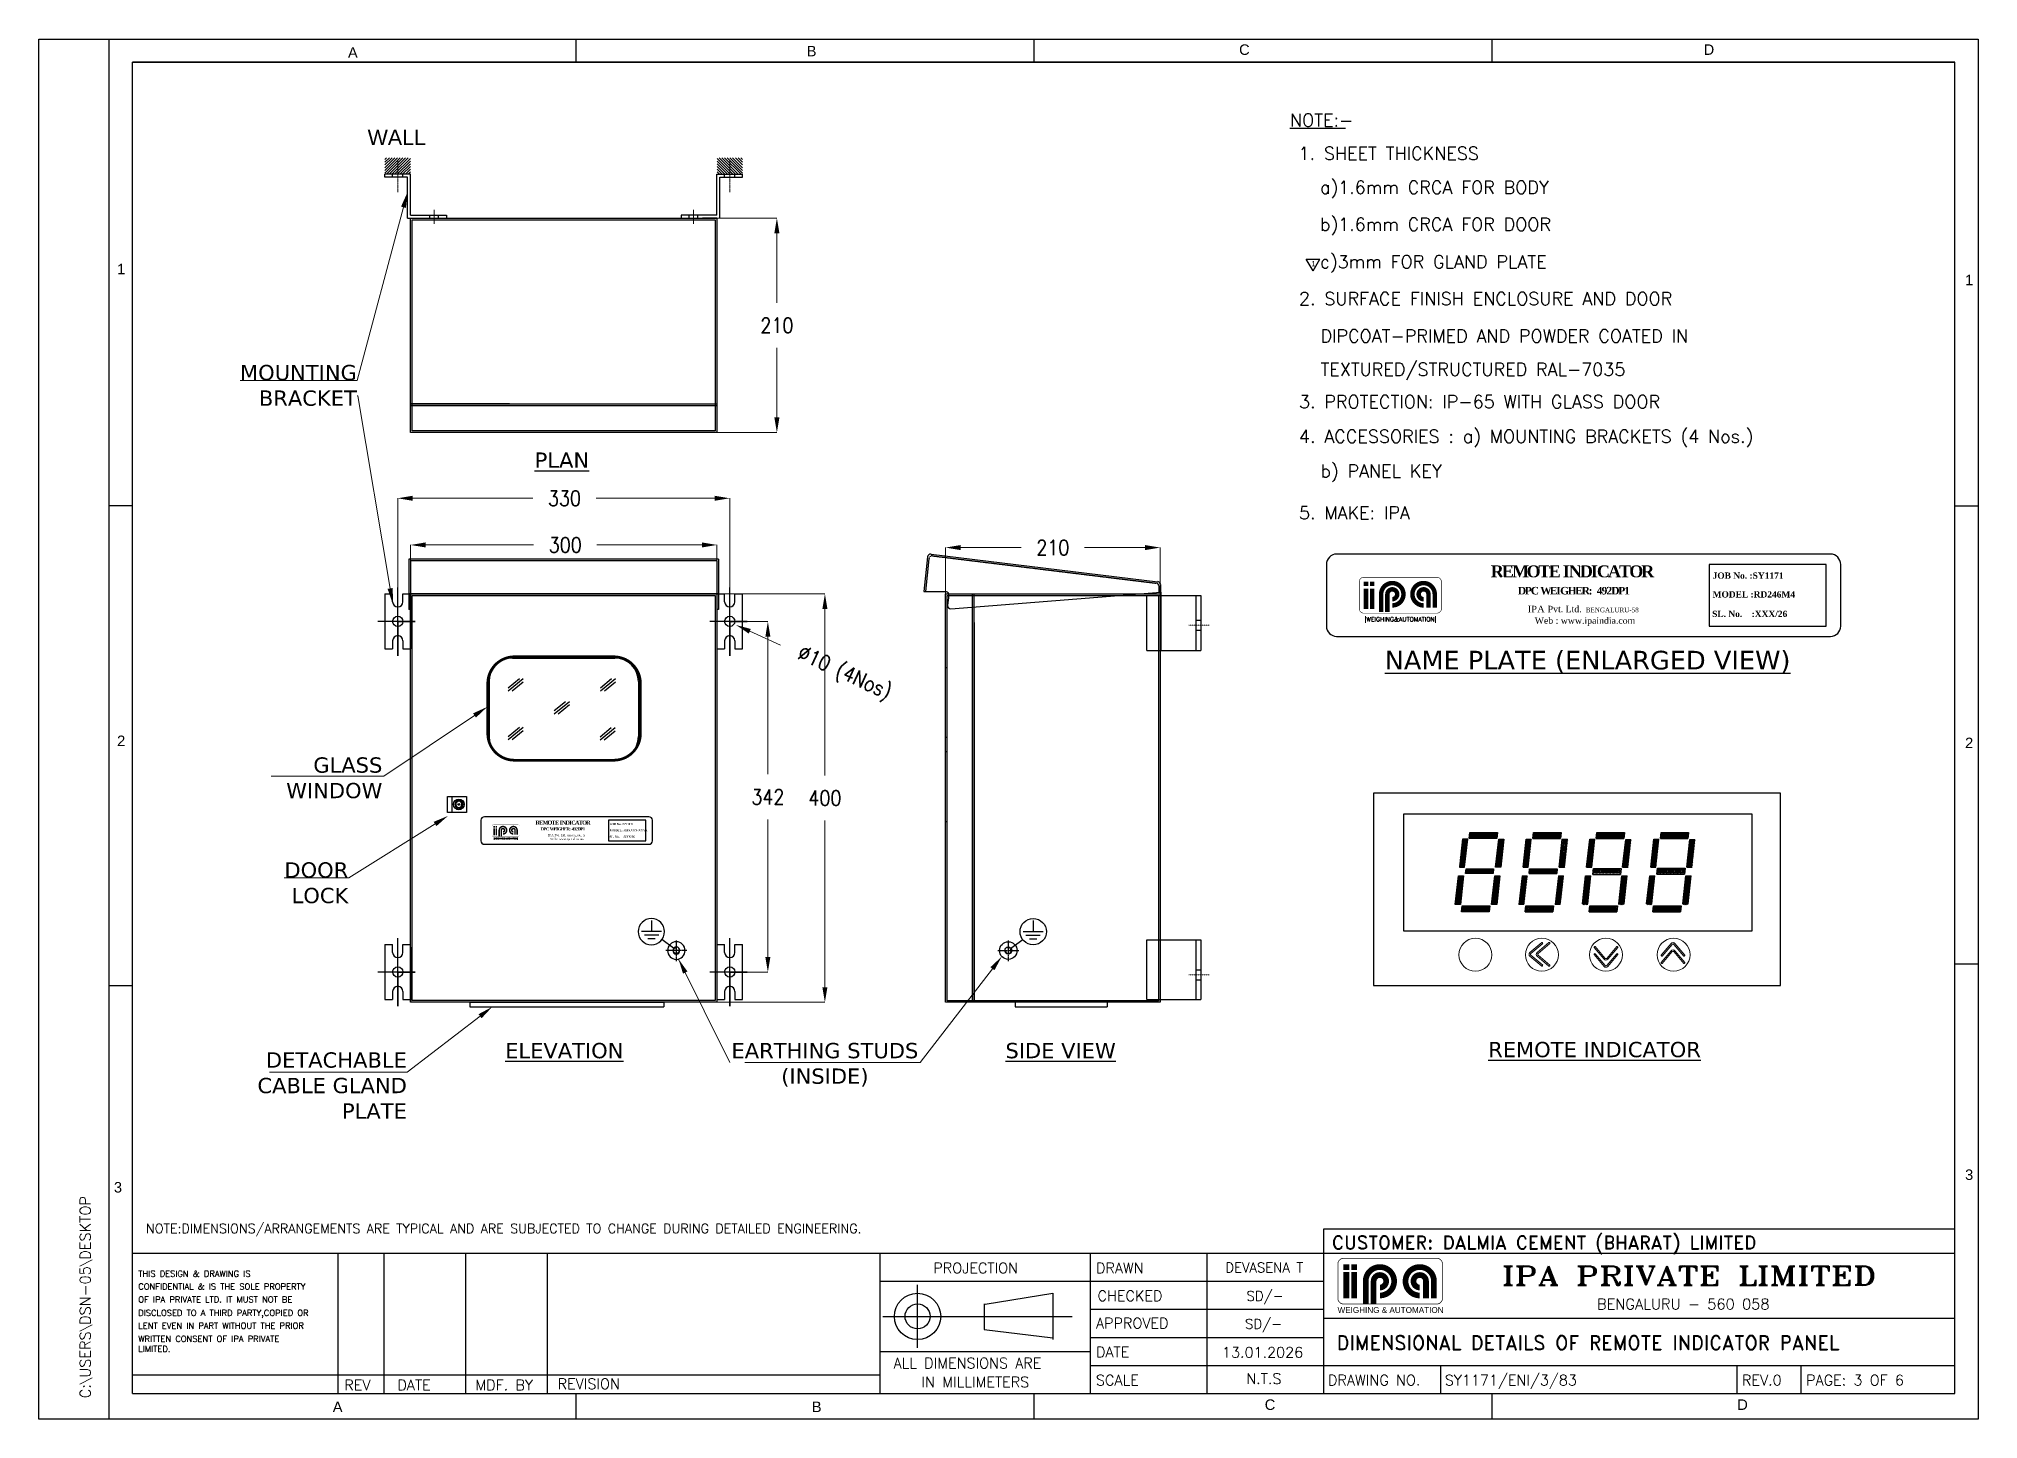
# Model space of a CAD drawing. Header units: inches. Extents: x 784 to 2184505, y 7 to 371504.
# Drawn here: x 387537 to 516048, y 275330 to 366831 of the extents above; entities that cross this region are included whole.
import ezdxf
from ezdxf import colors
from ezdxf.entities.mleader import LeaderData, LeaderLine
from ezdxf.enums import TextEntityAlignment as Align
from ezdxf.lldxf.tags import DXFTag
from ezdxf.math import Vec2, Vec3

# ---------------------------------------------------------------- set-up
doc = ezdxf.new("R2010")
doc.units = ezdxf.units.IN
doc.header["$MEASUREMENT"] = 0
for name, pattern in [('ACAD_ISO02W100', [15, 12, -3]), ('CENTER', [2, 1.25, -0.25, 0.25, -0.25]), ('DASHED', [0.3, 0.2, -0.1]), ('HIDDEN2', [0.1875, 0.125, -0.0625])]:
    doc.linetypes.add(name, pattern=pattern)
for name, color, linetype in [('BEM', 2, 'Continuous'), ('DRG', 2, 'Continuous'), ('MITTEL', 1, 'CENTER'), ('SHEET', 10, 'Continuous'), ('UNSICHT', 3, 'HIDDEN')]:
    doc.layers.add(name, color=color, linetype=linetype)
doc.layers.add('Object', color=2, linetype='Continuous', lineweight=30)
doc.styles.add('R_RomanS', font='romans.shx', dxfattribs={"width": 0.85})
doc.styles.add('ROMAMC', font='romanc.shx', dxfattribs={"height": 7})
doc.styles.add('ROMANC', font='romanc.shx', dxfattribs={"height": 5})
doc.styles.add('ROMAND', font='romand', dxfattribs={"height": 3})
doc.styles.add('ROMANS', font='romans')
doc.styles.add('ROMANT', font='romant', dxfattribs={"width": 1.3, "height": 4})
doc.styles.get("Standard").update_dxf_attribs({"font": 'arial.ttf'})
tags = doc.linetypes.add('HIDDEN', pattern=[0.375, 0.25, -0.125]).pattern_tags.tags
tags[6:7] = [DXFTag(74, 4), DXFTag(75, 0), DXFTag(340, '0'), DXFTag(46, 1.0), DXFTag(50, 0.0), DXFTag(44, 0.0), DXFTag(45, 0.0)]
tags[4:5] = [DXFTag(74, 4), DXFTag(75, 0), DXFTag(340, '0'), DXFTag(46, 1.0), DXFTag(50, 0.0), DXFTag(44, 0.0), DXFTag(45, 0.0)]
doc.dimstyles.get("Standard").update_dxf_attribs({"dimtxt": 0.18, "dimasz": 0.18, "dimexe": 0.18, "dimexo": 0.0625, "dimgap": 0.09, "dimtad": 0, "dimtih": 1, "dimtoh": 1, "dimdec": 4, "dimzin": 0, "dimdsep": 46, "dimtxsty": 'Standard', "dimcen": 0.09, "dimadec": 0, "dimazin": 0, "dimtfac": 1, "dimtdec": 4, "dimtofl": 0, "dimtmove": 0, "dimatfit": 3, "dimfxl": 1, "dimtolj": 1, "dimtzin": 0, "dimarcsym": 0})

msp = doc.modelspace()

# ---------------------------------------------------------------- texts
at = {"color": 7, "style": 'ROMANC'}
for height, p in [(294.3848561, (477770.42568, 328331.9158, -392286.8071)), (98.1282854, (418476.1434, 313809.93275, -392286.8071))]:
    msp.add_text('|WEIGHING&AUTOMATION|', height=height, dxfattribs=at).set_placement(p, align=Align.MIDDLE)
at = {"color": 0}
for s, height, style, p in [('CUSTOMER: DALMIA CEMENT (BHARAT) LIMITED', 891.4686096, 'ROMAND', (473223.14851, 286595.20579, 9781.55083)), ('PROJECTION', 696.694092, 'ROMAND', (446809.82084, 285005.53217, 12132.91572)), ('DRAWN', 696.694092, 'ROMAND', (457587.90504, 285005.53217, 12132.91572)), ('DEVASENA T', 643.056664, 'ROMAND', (466160.5447, 285064.74342, 12132.91572)), ('THIS DESIGN & DRAWING IS', 403.693172, 'ROMANC', (394129.74263, 284772.95699, 12132.91572)), ('CONFIDENTIAL & IS THE SOLE PROPERTY', 403.693172, 'ROMANC', (394129.74263, 283924.16622, 12132.91572)), ('OF IPA PRIVATE LTD. IT MUST NOT BE ', 403.693172, 'ROMANC', (394129.74263, 283065.02434, 12132.91572)), ('CHECKED', 696.694092, 'ROMAND', (457693.02661, 283156.55937, 12132.91572)), ('SD/-', 643.056664, 'ROMAND', (467567.08862, 283177.99599, 12132.91572)), ('DISCLOSED TO A THIRD PARTY,COPIED OR', 403.693172, 'ROMANC', (394129.74263, 282174.82914, 12132.91572)), ('LENT EVEN IN PART WITHOUT THE PRIOR ', 403.693172, 'ROMANC', (394129.74263, 281326.03837, 12132.91572)), ('APPROVED', 696.694092, 'ROMAND', (457587.90504, 281350.66203, 12132.91572)), ('SD/-', 643.056664, 'ROMAND', (467468.41959, 281325.30902, 12132.91572)), ('WRITTEN CONSENT OF IPA PRIVATE ', 403.693172, 'ROMANC', (394129.74263, 280456.54538, 12132.91572)), ('LIMITED.', 403.693172, 'ROMANC', (394129.74263, 279786.01244, 12132.91572)), ('DIMENSIONAL DETAILS OF REMOTE INDICATOR PANEL', 938.3880101, 'ROMAND', (473533.86797, 279930.52518, 12015.34748)), ('ALL DIMENSIONS ARE ', 696.6940917, 'ROMAND', (444175.67495, 278702.36594, 12132.91572)), ('DATE', 696.694092, 'ROMAND', (457587.90504, 279436.41849, 12132.91572)), ('13.01.2026', 697.03662, 'ROMAND', (465940.08414, 279411.83208, 12132.91572)), ('REV', 696.694092, 'ROMAND', (407781.88491, 277251.79575, 12132.91572)), ('DATE', 696.694092, 'ROMAND', (411297.06092, 277251.79575, 12132.91572)), ('MDF. BY', 696.694092, 'ROMAND', (416463.70721, 277251.79575, 12132.91572)), ('REVISION', 696.694092, 'ROMAND', (421916.56985, 277327.99135, 12132.91572)), ('IN MILLIMETERS', 696.6940917, 'ROMAND', (446027.17987, 277453.44136, 12132.91572)), ('SCALE', 696.694092, 'ROMAND', (457587.90504, 277574.88392, 12132.91572)), ('N.T.S', 696.694092, 'ROMAND', (467545.7, 277673.24611, 12132.91572)), ('DRAWING NO.', 696.6940917, 'ROMAND', (472963.44591, 277574.12852, 12132.91572)), ('SY1171/ENI/3/83', 696.6940917, 'ROMAND', (480704.49137, 277574.12852, 12132.91572)), ('REV.0', 696.694092, 'ROMAND', (500396.21976, 277574.12852, 12132.91572)), ('PAGE: 3 OF 6', 696.6940917, 'ROMAND', (504646.05748, 277574.12852, 12132.91572))]:
    msp.add_text(s, height=height, dxfattribs=dict(at, style=style)).set_placement(p)
at = {"color": 4, "style": 'ROMANT', "width": 1.3}
msp.add_text('IPA PRIVATE LIMITED', height=1258.2536029, dxfattribs=at).set_placement((484479.36711, 284213.80357, 424861.84625))
at = {"color": 4, "style": 'ROMAND'}
msp.add_text('BENGALURU - 560 058', height=707.7676516, dxfattribs=at).set_placement((490783.69008, 282605.9651, 424861.84625))
at = {"attachment_point": 1}
for s, insert, char_height, width in [('{\\C1;WALL}', (409327.30654, 360803.63942), 1015.287258, 2552.4235299), ('{\\fVerdana|b0|i0|c0|p0;\\L\\C4;PLAN}', (420394.68132, 339408.63387), 1015.2872581, 5866.1041578), ('\\pxqc;{\\fTimes New Roman|b0|i0|c0|p34;\\W1.05;\\T1.05;IPA \\W1;\\T1;Pvt. Ltd.\\Ftxt.shx|c0;\\H0.71429x; \\fTimes New Roman|b0|i0|c0|p0;BENGALURU-58}', (486019.58944, 329247.27669, -392286.8071), 428.96095119, 7706.2892513), ('\\pxqc;{\\fTimes New Roman|b0|i0|c0|p0;Web : www.ipaindia.com}', (486705.83049, 328482.76243, -392286.8071), 428.9609512, 6569.6880008), ('{\\fVerdana|b0|i0|c0|p0;\\L\\C4;NAME PLATE (ENLARGED VIEW)\\P }', (476719.27467, 326263.70501, 6066.45786), 1237.3892768, 27571.2644443), ('\\pxqc;{\\fTimes New Roman|b0|i0|c0|p34;\\W1.05;\\T1.05;IPA \\W1;\\T1;Pvt. Ltd.\\Ftxt.shx|c0;\\H0.71429x; \\fTimes New Roman|b0|i0|c0|p0;BENGALURU-58}', (421225.86466, 314115.05304, -392286.8071), 142.98698373, 2568.7630838), ('\\pxqc;{\\fTimes New Roman|b0|i0|c0|p0;Web : www.ipaindia.com}', (421454.61168, 313860.21496, -392286.8071), 142.9869837, 2189.8960003), ('{\\fVerdana|b0|i0|c0|p0;\\L\\C4;ELEVATION}', (418436.62034, 300271.49094), 1015.2872581, 5866.1041578), ('{\\fVerdana|b0|i0|c0|p0;\\L\\C4;SIDE VIEW}', (451590.01736, 300271.49094), 1015.2872581, 10012.5763445)]:
    msp.add_mtext(s, dxfattribs=dict(at, insert=insert, char_height=char_height, width=width))
at = {"color": 0, "ltscale": 20, "attachment_point": 1, "style": 'ROMANT'}
for s, insert, char_height, width in [('\\pxqc;{\\fTimes New Roman|b1|i0|c0|p0;\\T0.8;REMOTE INDICATOR}', (477721.72561, 331926.27459, -392286.8071), 792, 22755.2975355), ('\\pxqc;{\\fTimes New Roman|b1|i0|c0|p0;\\T0.8;DPC WEIGHER:  492DP1}', (475853.82026, 330499.59313, -392286.8071), 500, 26748.9327811), ('\\pxqc;{\\fTimes New Roman|b1|i0|c0|p0;\\T0.8;REMOTE INDICATOR}', (418459.91005, 315008.05234, -392286.8071), 264, 7585.0991785), ('\\pxqc;{\\fTimes New Roman|b1|i0|c0|p0;\\T0.8;DPC WEIGHER: 492DP1}', (418459.91005, 314556.94582, -392286.8071), 200, 7585.0991785)]:
    msp.add_mtext(s, dxfattribs=dict(at, insert=insert, char_height=char_height, width=width))
at = {"ltscale": 20, "attachment_point": 1}
for s, insert, char_height, width in [('{\\fTimes New Roman|b1|i0|c0|p0;JOB No. :SY1171}', (498448.28332, 331455.47851, -392286.8071), 413.298533, 6876.3413527), ('{\\fTimes New Roman|b1|i0|c0|p0;MODEL :RD246M4}', (498448.28332, 330208.28801, -392286.8071), 413.298533, 8916.1025879), ('{\\fTimes New Roman|b1|i0|c0|p0;SL. No.    :XXX/26}', (498416.84671, 328917.86911, -392286.8071), 413.298533, 5196.9849285), ('{\\fTimes New Roman|b1|i0|c0|p0;JOB No. :SY1171}', (425368.76262, 314851.12032, -392286.8071), 137.7661777, 2292.1137842), ('{\\fTimes New Roman|b1|i0|c0|p0;SL. No.    :XXX/26}', (425358.28375, 314005.25052, -392286.8071), 137.7661777, 1732.3283095), ('{\\fTimes New Roman|b1|i0|c0|p0;MODEL :RDXXXX-XXXX}', (425368.76262, 314435.39015, -392286.8071), 137.7661777, 2972.034196)]:
    msp.add_mtext(s, dxfattribs=dict(at, insert=insert, char_height=char_height, width=width))
at = {"insert": (410302.82371, 319200.46529), "char_height": 1015.2872581, "attachment_point": 3}
msp.add_mtext('{\\fVerdana|b0|i0|c0|p0;\\C1;GLASS\\P WINDOW}', dxfattribs=at)
at = {"layer": 'Object', "color": 7, "insert": (469859.91006, 282760.84914), "char_height": 385.1902062, "width": 14498.5023624, "attachment_point": 1, "style": 'ROMANS'}
msp.add_mtext('\\pxqc;{\\fArial|b0|i0|c0|p0;\\C4;WEIGHING & AUTOMATION}', dxfattribs=at)
at = {"layer": 'SHEET', "color": 0, "linetype": 'Continuous'}
for s, height, p in [('A', 696.69409, (408022.26098, 365569.18289, 12132.91572)), ('B', 696.69409, (438418.03235, 365665.88994, 12132.91572)), ('C', 696.69409, (467071.37115, 365762.5972, 12132.91572)), ('D', 696.69409, (497854.3498, 365762.5972, 12132.91572)), ('1', 696.69409, (392724.30989, 351220.32671, 12132.91572)), ('1', 350, (471860.1683, 351747.88606, 12132.91572)), ('1', 696.69409, (515176.73283, 350493.66358, 12132.91572)), ('2', 696.69409, (392724.30989, 319948.06382, 12132.91572)), ('2', 696.69409, (515176.73283, 319811.4431, 12132.91572)), ('3', 696.69409, (515176.73283, 291188.43216, 12132.91572)), ('3', 696.69409, (392514.22374, 290354.8484, 12132.91572)), ('A', 696.69409, (407015.71115, 275802.57401, 12132.91572)), ('B', 696.69409, (438758.52495, 275802.57401, 12132.91572)), ('C', 696.69409, (468769.91246, 275946.71886, 12132.91572)), ('D', 696.69409, (500079.86992, 275946.71842, 12132.91572))]:
    msp.add_text(s, height=height, dxfattribs=at).set_placement(p)
at = {"layer": 'SHEET', "color": 0, "linetype": 'Continuous', "style": 'ROMAMC'}
for s, height, p in [('NOTE:-', 852.35511, (470442.99692, 361011.69807, 12132.91572)), ('1. SHEET THICKNESS', 852.3551097, (471013.61853, 358808.64031, 24265.83144)), ('    a)1.6mm CRCA FOR BODY', 852.3551097, (469895.14288, 356554.63203, 24265.83144)), ('    b)1.6mm CRCA FOR DOOR', 852.3551097, (469895.14288, 354108.32564, 24265.83144)), ('    c)3mm FOR GLAND PLATE', 852.3551097, (469895.14288, 351621.99903, 24265.83144)), ('2. SURFACE FINISH ENCLOSURE AND DOOR', 852.3551097, (471041.64409, 349180.75774, 12132.91572)), ('    DIPCOAT-PRIMED AND POWDER COATED IN ', 852.3551097, (469923.16844, 346707.73509, 12132.91572)), ('    TEXTURED/STRUCTURED RAL-7035', 852.3551097, (469923.16844, 344491.30262, 12132.91572)), ('3. PROTECTION: IP-65 WITH GLASS DOOR', 852.3551097, (471041.64409, 342345.73231, 12132.91572)), ('4. ACCESSORIES : a) MOUNTING BRACKETS (4 Nos.)', 852.3551097, (471041.64409, 340051.47836, 12132.91572)), ('    b) PANEL KEY', 852.3551097, (469923.16844, 337749.0353, 12132.91572)), ('5. MAKE: IPA', 852.3551097, (471041.64409, 334983.86436, 12132.91572)), ('NOTE:DIMENSIONS/ARRANGEMENTS ARE TYPICAL AND ARE SUBJECTED TO CHANGE DURING DETAILED ENGINEERING.', 616, (394641.40487, 287665.9556, -446746.61141))]:
    msp.add_text(s, height=height, dxfattribs=at).set_placement(p)
at = {"layer": 'SHEET', "color": 124, "linetype": 'Continuous', "style": 'ROMAND'}
msp.add_text('C:\\USERS\\DSN-05\\DESKTOP', height=704.430188, rotation=90, dxfattribs=at).set_placement((390965.79438, 276718.28298, 12132.91572))

# ---------------------------------------------------------------- blocks, each defined once
blk = doc.blocks.new('YY')
at = {"color": 0, "ltscale": 20}
for p, q in [((-1708.1, -3831.7), (-1708.1, -3885.7)), ((-1708.1, -3831.7), (-1700.6, -3831.7)), ((-1700.6, -3839.6), (-1700.6, -3831.7)), ((-1695.6, -3892.3), (-1695.6, -3825.7)), ((-1690.6, -3839.6), (-1690.6, -3831.7)), ((-1690.6, -3831.7), (-1683.1, -3831.7)), ((-1678.4, -3859), (-1715.2, -3859)), ((-1695.6, -3858.7), (-1695.6, -3892.3)), ((-1695.6, -3859), (-1678.4, -3859)), ((-1708.1, -3885.7), (-1700.6, -3885.7)), ((-1700.6, -3877.7), (-1700.6, -3885.7)), ((-1690.6, -3877.7), (-1690.6, -3885.7)), ((-1690.6, -3885.7), (-1683.1, -3885.7))]:
    blk.add_line(p, q, dxfattribs=at)
blk.add_line((-1683.1, -3885.7), (-1683.1, -3831.7))
blk.add_circle((-1695.6, -3858.7), 5, dxfattribs=at)
for centre, start, end in [((-1695.6, -3839.6), 180, 0), ((-1695.6, -3877.7), 0, 180)]:
    blk.add_arc(centre, 5, start, end, dxfattribs=at)
blk = doc.blocks.new('*D90')
at = {"layer": 'Defpoints', "color": 0}
for p in [(433125, 328255), (433740, 327974)]:
    blk.add_point(p, dxfattribs=at)
at = {"layer": 'SHEET', "color": 253, "linetype": 'Continuous', "lineweight": 9}
blk.add_line((433433, 328115), (433433, 328115), dxfattribs=at)
blk.add_line((433433, 328115), (433433, 328115), dxfattribs=at)
at = {"layer": 'SHEET', "color": 251, "linetype": 'Continuous', "lineweight": 9}
blk.add_line((436683, 326627), (434650, 327558), dxfattribs=at)
at = {"layer": 'SHEET', "color": 251}
blk.add_solid([(434719, 327709), (434580, 327406), (433740, 327974)], dxfattribs=at)
at = {"layer": 'SHEET', "color": 0, "insert": (440885, 324704), "char_height": 1000, "attachment_point": 5, "rotation": 335.40787, "style": 'R_RomanS'}
blk.add_mtext('\\A1;%%c10 (4Nos)', dxfattribs=at)
blk = doc.blocks.new('*D91')
at = {"layer": 'Defpoints', "color": 0}
for p in [(432472, 354942), (436445, 354942), (432472, 340728)]:
    blk.add_point(p, dxfattribs=at)
at = {"layer": 'SHEET', "color": 253, "linetype": 'Continuous', "lineweight": 9}
for p, q in [((432472, 354942), (436445, 354942)), ((432472, 340728), (436445, 340728))]:
    blk.add_line(p, q, dxfattribs=at)
at = {"layer": 'SHEET', "color": 251, "linetype": 'Continuous', "lineweight": 9}
for p, q in [((436445, 353942), (436445, 349335)), ((436445, 341728), (436445, 346335))]:
    blk.add_line(p, q, dxfattribs=at)
at = {"layer": 'SHEET', "color": 251}
for points in [[(436612, 353942), (436278, 353942), (436445, 354942)], [(436278, 341728), (436612, 341728), (436445, 340728)]]:
    blk.add_solid(points, dxfattribs=at)
at = {"layer": 'SHEET', "color": 0, "insert": (436445, 347835), "char_height": 1000, "attachment_point": 5, "style": 'R_RomanS'}
blk.add_mtext('\\A1;\\H1x;210', dxfattribs=at)
blk = doc.blocks.new('*D92')
at = {"layer": 'Defpoints', "color": 0}
for p in [(432472, 333280), (412167, 330042), (432472, 330042)]:
    blk.add_point(p, dxfattribs=at)
at = {"layer": 'SHEET', "color": 253, "linetype": 'Continuous', "lineweight": 9}
for p, q in [((412167, 330042), (412167, 333281)), ((432472, 330042), (432472, 333281))]:
    blk.add_line(p, q, dxfattribs=at)
at = {"layer": 'SHEET', "color": 251, "linetype": 'Continuous', "lineweight": 9}
for p, q in [((413167, 333280), (420328, 333280)), ((431472, 333280), (424512, 333280))]:
    blk.add_line(p, q, dxfattribs=at)
at = {"layer": 'SHEET', "color": 251}
for points in [[(413167, 333447), (413167, 333114), (412167, 333280)], [(431472, 333114), (431472, 333447), (432472, 333280)]]:
    blk.add_solid(points, dxfattribs=at)
at = {"layer": 'SHEET', "color": 0, "insert": (422420, 333280), "char_height": 1000, "attachment_point": 5, "style": 'R_RomanS'}
blk.add_mtext('\\A1;300', dxfattribs=at)
blk = doc.blocks.new('*D93')
at = {"layer": 'Defpoints', "color": 0}
for p in [(433318, 336373), (411320, 328085), (433318, 328085)]:
    blk.add_point(p, dxfattribs=at)
at = {"layer": 'SHEET', "color": 253, "linetype": 'Continuous', "lineweight": 9}
for p, q in [((411320, 328085), (411320, 336373)), ((433318, 328085), (433318, 336373))]:
    blk.add_line(p, q, dxfattribs=at)
at = {"layer": 'SHEET', "color": 251, "linetype": 'Continuous', "lineweight": 9}
for p, q in [((412320, 336373), (420277, 336373)), ((432318, 336373), (424462, 336373))]:
    blk.add_line(p, q, dxfattribs=at)
at = {"layer": 'SHEET', "color": 251}
for points in [[(412320, 336540), (412320, 336206), (411320, 336373)], [(432318, 336206), (432318, 336540), (433318, 336373)]]:
    blk.add_solid(points, dxfattribs=at)
at = {"layer": 'SHEET', "color": 0, "insert": (422370, 336373), "char_height": 1000, "attachment_point": 5, "style": 'R_RomanS'}
blk.add_mtext('\\A1;330', dxfattribs=at)
blk = doc.blocks.new('*D94')
at = {"layer": 'Defpoints', "color": 0}
for p in [(433318, 328198), (435847, 328198), (433318, 304958)]:
    blk.add_point(p, dxfattribs=at)
at = {"layer": 'SHEET', "color": 253, "linetype": 'Continuous', "lineweight": 9}
for p, q in [((433318, 328198), (435847, 328198)), ((433318, 304958), (435847, 304958))]:
    blk.add_line(p, q, dxfattribs=at)
at = {"layer": 'SHEET', "color": 251, "linetype": 'Continuous', "lineweight": 9}
for p, q in [((435847, 327198), (435847, 318078)), ((435847, 305958), (435847, 315078))]:
    blk.add_line(p, q, dxfattribs=at)
at = {"layer": 'SHEET', "color": 251}
for points in [[(436014, 327198), (435681, 327198), (435847, 328198)], [(435681, 305958), (436014, 305958), (435847, 304958)]]:
    blk.add_solid(points, dxfattribs=at)
at = {"layer": 'SHEET', "color": 0, "insert": (435847, 316578), "char_height": 1000, "attachment_point": 5, "style": 'R_RomanS'}
blk.add_mtext('\\A1;342', dxfattribs=at)
blk = doc.blocks.new('*D95')
at = {"layer": 'Defpoints', "color": 0}
for p in [(461838, 333105), (447624, 330042), (461838, 330042)]:
    blk.add_point(p, dxfattribs=at)
at = {"layer": 'SHEET', "color": 253, "linetype": 'Continuous', "lineweight": 9}
for p, q in [((447624, 330042), (447624, 333105)), ((461838, 330042), (461838, 333105))]:
    blk.add_line(p, q, dxfattribs=at)
at = {"layer": 'SHEET', "color": 251, "linetype": 'Continuous', "lineweight": 9}
for p, q in [((448624, 333105), (452639, 333105)), ((460838, 333105), (456824, 333105))]:
    blk.add_line(p, q, dxfattribs=at)
at = {"layer": 'SHEET', "color": 251}
for points in [[(448624, 333272), (448624, 332939), (447624, 333105)], [(460838, 332939), (460838, 333272), (461838, 333105)]]:
    blk.add_solid(points, dxfattribs=at)
at = {"layer": 'SHEET', "color": 0, "insert": (454731, 333105), "char_height": 1000, "attachment_point": 5, "style": 'R_RomanS'}
blk.add_mtext('\\A1;210', dxfattribs=at)
blk = doc.blocks.new('*D96')
at = {"layer": 'Defpoints', "color": 0}
for p in [(432472, 330042), (432472, 302968), (439626, 302968)]:
    blk.add_point(p, dxfattribs=at)
at = {"layer": 'SHEET', "color": 253, "linetype": 'Continuous', "lineweight": 9}
for p, q in [((432472, 330042), (439627, 330042)), ((432472, 302968), (439627, 302968))]:
    blk.add_line(p, q, dxfattribs=at)
at = {"layer": 'SHEET', "color": 251, "linetype": 'Continuous', "lineweight": 9}
for p, q in [((439626, 329042), (439626, 318005)), ((439626, 303968), (439626, 315005))]:
    blk.add_line(p, q, dxfattribs=at)
at = {"layer": 'SHEET', "color": 251}
for points in [[(439793, 329042), (439460, 329042), (439626, 330042)], [(439460, 303968), (439793, 303968), (439626, 302968)]]:
    blk.add_solid(points, dxfattribs=at)
at = {"layer": 'SHEET', "color": 0, "insert": (439626, 316505), "char_height": 1000, "attachment_point": 5, "style": 'R_RomanS'}
blk.add_mtext('\\A1;400', dxfattribs=at)
blk = doc.blocks.new('FDKFK')
at = {"color": 7}
for p, q in [((-6029.7, 8095.4), (-5876.5, 8095.4)), ((-6029.7, 7942.2), (-5876.5, 7942.2))]:
    blk.add_line(p, q, dxfattribs=at)
for p, q in [((-6065.1, 8060.1), (-6065.1, 7977.6)), ((-5841.2, 8060.1), (-5841.2, 7977.6))]:
    blk.add_line(p, q)
for centre, start, end in [((-6029.7, 8060.1), 90, 180), ((-5876.5, 8060.1), 0, 90), ((-6029.7, 7977.6), 180, 270), ((-5876.5, 7977.6), 270, 0)]:
    blk.add_arc(centre, 35.4, start, end)
blk = doc.blocks.new('zw$6BEA')
at = {"linetype": 'Continuous', "ltscale": 5}
for p, q in [((0, 4637), (1426, 5813)), ((0, 4935), (1053, 5805)), ((8734, 4637), (10160, 5813)), ((8734, 4935), (9787, 5805)), ((373, 4637), (1426, 5507)), ((9107, 4637), (10160, 5507)), ((4355, 2469), (5781, 3645)), ((4355, 2767), (5408, 3637)), ((4728, 2469), (5781, 3339)), ((0, 20), (1426, 1196)), ((0, 318), (1053, 1188)), ((373, 20), (1426, 890)), ((8700, 0), (10126, 1176)), ((8700, 298), (9753, 1168)), ((9073, 0), (10126, 870))]:
    blk.add_line(p, q, dxfattribs=at)
blk = doc.blocks.new('zw$161')
at = {"layer": 'DRG', "color": 7, "const_width": 179}
for points in [[(3146, 6947, 0.4142136), (1381, 5183, 0.4142136)], [(11497, 5183, 0.4142136), (9732, 6947, 0.4142136)], [(1381, 1854, 0.4142136), (3146, 90, 0.4142136)], [(9732, 90, 0.4142136), (11497, 1854, 0.4142136)]]:
    blk.add_lwpolyline(points, format="xyb", dxfattribs=at)
for points in [[(9732, 6947), (3146, 6947)], [(1381, 5183), (1381, 1854)], [(11497, 1854), (11497, 5183)], [(9732, 90), (3146, 90)]]:
    blk.add_lwpolyline(points, dxfattribs=at)
blk = doc.blocks.new('SKJSK')
at = {"layer": 'BEM'}
for p, q in [((-1679.3, -1328.9), (-1659.9, -1328.9)), ((-1669.5, -1317.9), (-1669.5, -1328.6)), ((-1691.3, -1345.1), (-1679.7, -1336.7)), ((-1676.8, -1332.2), (-1662.6, -1332.2)), ((-1673.3, -1335.8), (-1665.9, -1335.8))]:
    blk.add_line(p, q, dxfattribs=at)
blk.add_circle((-1669.5, -1328.9), 12.9, dxfattribs=at)
at = {"layer": 'MITTEL'}
for p, q in [((-1704.3, -1347.4), (-1683.6, -1347.4)), ((-1693.9, -1337.6), (-1693.9, -1357.7))]:
    blk.add_line(p, q, dxfattribs=at)
at = {"layer": 'UNSICHT'}
for radius in [8.61, 3.44]:
    blk.add_circle((-1693.9, -1347.4), radius, dxfattribs=at)
blk.add_arc((-1693.9, -1347.4), 2.8, 192.3672, 102.7708, dxfattribs=at)
blk = doc.blocks.new('563')
for p, q in [((1294163.868, 121852.597), (1294159.571, 121852.597)), ((1294159.571, 121852.597), (1294159.571, 121850.563)), ((1294163.868, 121850.563), (1294163.868, 121852.597)), ((1294163.569, 121852.373), (1294159.888, 121852.373)), ((1294159.888, 121852.373), (1294159.888, 121851.142)), ((1294163.569, 121851.142), (1294163.569, 121852.373)), ((1294159.888, 121851.142), (1294163.569, 121851.142)), ((1294159.571, 121850.563), (1294163.868, 121850.563))]:
    blk.add_line(p, q)
at = {"color": 242, "linetype": 'Continuous'}
for p, q in [((1294160.51, 121852.109), (1294160.477, 121851.815)), ((1294160.5, 121852.028), (1294160.562, 121852.09)), ((1294160.502, 121852.044), (1294160.564, 121852.106)), ((1294160.504, 121852.061), (1294160.553, 121852.11)), ((1294160.506, 121852.078), (1294160.538, 121852.11)), ((1294160.508, 121852.095), (1294160.523, 121852.11)), ((1294160.565, 121852.109), (1294160.51, 121852.109)), ((1294160.532, 121851.815), (1294160.565, 121852.109)), ((1294160.582, 121852.117), (1294160.589, 121852.18)), ((1294160.874, 121852.117), (1294160.582, 121852.117)), ((1294160.583, 121852.125), (1294160.639, 121852.181)), ((1294160.585, 121852.142), (1294160.624, 121852.181)), ((1294160.587, 121852.159), (1294160.609, 121852.181)), ((1294160.588, 121852.175), (1294160.595, 121852.181)), ((1294160.589, 121852.18), (1294160.881, 121852.18)), ((1294160.591, 121852.118), (1294160.654, 121852.181)), ((1294160.606, 121852.118), (1294160.669, 121852.181)), ((1294160.621, 121852.118), (1294160.684, 121852.181)), ((1294160.636, 121852.118), (1294160.698, 121852.181)), ((1294160.65, 121852.118), (1294160.713, 121852.181)), ((1294160.665, 121852.118), (1294160.728, 121852.181)), ((1294160.68, 121852.118), (1294160.743, 121852.181)), ((1294160.695, 121852.118), (1294160.758, 121852.181)), ((1294160.71, 121852.118), (1294160.773, 121852.181)), ((1294160.725, 121852.118), (1294160.788, 121852.181)), ((1294160.739, 121852.118), (1294160.802, 121852.181)), ((1294160.754, 121852.118), (1294160.817, 121852.181)), ((1294160.769, 121852.118), (1294160.832, 121852.181)), ((1294160.784, 121852.118), (1294160.847, 121852.181)), ((1294160.799, 121852.118), (1294160.862, 121852.181)), ((1294160.814, 121852.118), (1294160.877, 121852.181)), ((1294160.828, 121852.118), (1294160.879, 121852.169)), ((1294160.843, 121852.118), (1294160.877, 121852.153)), ((1294160.858, 121852.118), (1294160.876, 121852.136)), ((1294160.86, 121851.815), (1294160.893, 121852.109)), ((1294160.873, 121852.118), (1294160.874, 121852.119)), ((1294160.881, 121852.18), (1294160.874, 121852.117)), ((1294160.883, 121852.025), (1294160.945, 121852.086)), ((1294160.885, 121852.041), (1294160.947, 121852.103)), ((1294160.887, 121852.058), (1294160.939, 121852.11)), ((1294160.889, 121852.075), (1294160.924, 121852.11)), ((1294160.89, 121852.091), (1294160.909, 121852.11)), ((1294160.892, 121852.108), (1294160.894, 121852.11)), ((1294160.893, 121852.109), (1294160.948, 121852.109)), ((1294160.948, 121852.109), (1294160.915, 121851.815)), ((1294161.149, 121851.815), (1294161.181, 121852.109)), ((1294161.174, 121852.027), (1294161.236, 121852.089)), ((1294161.176, 121852.044), (1294161.238, 121852.105)), ((1294161.178, 121852.06), (1294161.227, 121852.109)), ((1294161.18, 121852.077), (1294161.212, 121852.109)), ((1294161.181, 121852.109), (1294161.236, 121852.109)), ((1294161.182, 121852.094), (1294161.197, 121852.109)), ((1294161.203, 121851.815), (1294161.236, 121852.109)), ((1294161.254, 121852.117), (1294161.261, 121852.18)), ((1294161.254, 121852.117), (1294161.546, 121852.117)), ((1294161.257, 121852.124), (1294161.313, 121852.181)), ((1294161.259, 121852.141), (1294161.298, 121852.181)), ((1294161.261, 121852.158), (1294161.284, 121852.181)), ((1294161.261, 121852.18), (1294161.553, 121852.18)), ((1294161.263, 121852.174), (1294161.269, 121852.181)), ((1294161.265, 121852.118), (1294161.328, 121852.181)), ((1294161.28, 121852.118), (1294161.343, 121852.181)), ((1294161.295, 121852.118), (1294161.358, 121852.181)), ((1294161.31, 121852.118), (1294161.373, 121852.181)), ((1294161.325, 121852.118), (1294161.387, 121852.181)), ((1294161.339, 121852.118), (1294161.402, 121852.181)), ((1294161.354, 121852.118), (1294161.417, 121852.181)), ((1294161.369, 121852.118), (1294161.432, 121852.181)), ((1294161.384, 121852.118), (1294161.447, 121852.181)), ((1294161.399, 121852.118), (1294161.462, 121852.181)), ((1294161.414, 121852.118), (1294161.477, 121852.181)), ((1294161.428, 121852.118), (1294161.491, 121852.181)), ((1294161.443, 121852.118), (1294161.506, 121852.181)), ((1294161.458, 121852.118), (1294161.521, 121852.181)), ((1294161.473, 121852.118), (1294161.536, 121852.181)), ((1294161.488, 121852.118), (1294161.551, 121852.181)), ((1294161.503, 121852.118), (1294161.553, 121852.168)), ((1294161.517, 121852.118), (1294161.552, 121852.152)), ((1294161.532, 121852.118), (1294161.55, 121852.135)), ((1294161.532, 121851.815), (1294161.564, 121852.109)), ((1294161.553, 121852.18), (1294161.546, 121852.117)), ((1294161.547, 121852.118), (1294161.548, 121852.118)), ((1294161.557, 121852.024), (1294161.619, 121852.085)), ((1294161.559, 121852.04), (1294161.621, 121852.102)), ((1294161.561, 121852.057), (1294161.613, 121852.109)), ((1294161.563, 121852.074), (1294161.598, 121852.109)), ((1294161.564, 121852.109), (1294161.619, 121852.109)), ((1294161.565, 121852.091), (1294161.583, 121852.109)), ((1294161.566, 121852.107), (1294161.568, 121852.109)), ((1294161.587, 121851.815), (1294161.619, 121852.109)), ((1294161.82, 121851.815), (1294161.853, 121852.109)), ((1294161.844, 121852.026), (1294161.905, 121852.088)), ((1294161.845, 121852.042), (1294161.907, 121852.104)), ((1294161.847, 121852.059), (1294161.896, 121852.108)), ((1294161.849, 121852.076), (1294161.881, 121852.108)), ((1294161.851, 121852.093), (1294161.867, 121852.108)), ((1294161.853, 121852.109), (1294161.908, 121852.109)), ((1294161.875, 121851.815), (1294161.908, 121852.109)), ((1294161.923, 121852.116), (1294161.93, 121852.179)), ((1294161.923, 121852.116), (1294162.215, 121852.116)), ((1294161.926, 121852.123), (1294161.982, 121852.179)), ((1294161.928, 121852.14), (1294161.968, 121852.179)), ((1294161.93, 121852.157), (1294161.953, 121852.179)), ((1294161.93, 121852.179), (1294162.222, 121852.179)), ((1294161.932, 121852.173), (1294161.938, 121852.179)), ((1294161.934, 121852.116), (1294161.997, 121852.179)), ((1294161.949, 121852.116), (1294162.012, 121852.179)), ((1294161.964, 121852.116), (1294162.027, 121852.179)), ((1294161.979, 121852.116), (1294162.042, 121852.179)), ((1294161.994, 121852.116), (1294162.057, 121852.179)), ((1294162.008, 121852.116), (1294162.071, 121852.179)), ((1294162.023, 121852.116), (1294162.086, 121852.179)), ((1294162.038, 121852.116), (1294162.101, 121852.179)), ((1294162.053, 121852.116), (1294162.116, 121852.179)), ((1294162.068, 121852.116), (1294162.131, 121852.179)), ((1294162.083, 121852.116), (1294162.146, 121852.179)), ((1294162.098, 121852.116), (1294162.16, 121852.179)), ((1294162.112, 121852.116), (1294162.175, 121852.179)), ((1294162.127, 121852.116), (1294162.19, 121852.179)), ((1294162.142, 121852.116), (1294162.205, 121852.179)), ((1294162.157, 121852.116), (1294162.22, 121852.179)), ((1294162.172, 121852.116), (1294162.223, 121852.167)), ((1294162.187, 121852.116), (1294162.221, 121852.151)), ((1294162.201, 121852.116), (1294162.219, 121852.134)), ((1294162.201, 121851.813), (1294162.233, 121852.108)), ((1294162.222, 121852.179), (1294162.215, 121852.116)), ((1294162.216, 121852.116), (1294162.217, 121852.117)), ((1294162.228, 121852.039), (1294162.29, 121852.101)), ((1294162.23, 121852.056), (1294162.282, 121852.108)), ((1294162.232, 121852.073), (1294162.267, 121852.108)), ((1294162.233, 121852.108), (1294162.288, 121852.108)), ((1294162.233, 121852.108), (1294162.288, 121852.108)), ((1294162.234, 121852.089), (1294162.252, 121852.108)), ((1294162.234, 121852.089), (1294162.252, 121852.108)), ((1294162.236, 121852.106), (1294162.238, 121852.108)), ((1294162.236, 121852.106), (1294162.238, 121852.108)), ((1294162.256, 121851.813), (1294162.288, 121852.108)), ((1294162.497, 121851.815), (1294162.529, 121852.109)), ((1294162.52, 121852.026), (1294162.582, 121852.088)), ((1294162.522, 121852.042), (1294162.584, 121852.104)), ((1294162.524, 121852.059), (1294162.573, 121852.108)), ((1294162.526, 121852.076), (1294162.558, 121852.108)), ((1294162.528, 121852.093), (1294162.543, 121852.108)), ((1294162.529, 121852.109), (1294162.584, 121852.109)), ((1294162.552, 121851.815), (1294162.584, 121852.109)), ((1294162.6, 121852.116), (1294162.607, 121852.179)), ((1294162.6, 121852.116), (1294162.891, 121852.116)), ((1294162.603, 121852.123), (1294162.659, 121852.179)), ((1294162.605, 121852.14), (1294162.644, 121852.179)), ((1294162.607, 121852.157), (1294162.63, 121852.179)), ((1294162.607, 121852.179), (1294162.898, 121852.179)), ((1294162.609, 121852.173), (1294162.615, 121852.179)), ((1294162.611, 121852.116), (1294162.674, 121852.179)), ((1294162.626, 121852.116), (1294162.689, 121852.179)), ((1294162.641, 121852.116), (1294162.704, 121852.179)), ((1294162.656, 121852.116), (1294162.719, 121852.179)), ((1294162.67, 121852.116), (1294162.733, 121852.179)), ((1294162.685, 121852.116), (1294162.748, 121852.179)), ((1294162.7, 121852.116), (1294162.763, 121852.179)), ((1294162.715, 121852.116), (1294162.778, 121852.179)), ((1294162.73, 121852.116), (1294162.793, 121852.179)), ((1294162.745, 121852.116), (1294162.808, 121852.179)), ((1294162.759, 121852.116), (1294162.822, 121852.179)), ((1294162.774, 121852.116), (1294162.837, 121852.179)), ((1294162.789, 121852.116), (1294162.852, 121852.179)), ((1294162.804, 121852.116), (1294162.867, 121852.179)), ((1294162.819, 121852.116), (1294162.882, 121852.179)), ((1294162.834, 121852.116), (1294162.897, 121852.179)), ((1294162.849, 121852.116), (1294162.899, 121852.167)), ((1294162.863, 121852.116), (1294162.898, 121852.151)), ((1294162.878, 121852.116), (1294162.896, 121852.134)), ((1294162.878, 121851.813), (1294162.91, 121852.108)), ((1294162.898, 121852.179), (1294162.891, 121852.116)), ((1294162.893, 121852.116), (1294162.894, 121852.117)), ((1294162.905, 121852.039), (1294162.967, 121852.101)), ((1294162.907, 121852.056), (1294162.959, 121852.108)), ((1294162.909, 121852.073), (1294162.944, 121852.108)), ((1294162.91, 121852.089), (1294162.929, 121852.108)), ((1294162.91, 121852.108), (1294162.965, 121852.108)), ((1294162.91, 121852.089), (1294162.929, 121852.108)), ((1294162.91, 121852.108), (1294162.965, 121852.108)), ((1294162.912, 121852.106), (1294162.914, 121852.108)), ((1294162.912, 121852.106), (1294162.914, 121852.108)), ((1294162.932, 121851.813), (1294162.965, 121852.108)), ((1294160.478, 121851.827), (1294160.54, 121851.889)), ((1294160.48, 121851.844), (1294160.542, 121851.906)), ((1294160.482, 121851.861), (1294160.543, 121851.923)), ((1294160.484, 121851.877), (1294160.545, 121851.939)), ((1294160.485, 121851.894), (1294160.547, 121851.956)), ((1294160.487, 121851.911), (1294160.549, 121851.973)), ((1294160.489, 121851.928), (1294160.551, 121851.989)), ((1294160.491, 121851.944), (1294160.553, 121852.006)), ((1294160.493, 121851.961), (1294160.555, 121852.023)), ((1294160.495, 121851.978), (1294160.556, 121852.039)), ((1294160.497, 121851.994), (1294160.558, 121852.056)), ((1294160.498, 121852.011), (1294160.56, 121852.073)), ((1294160.861, 121851.824), (1294160.922, 121851.886)), ((1294160.863, 121851.841), (1294160.924, 121851.903)), ((1294160.864, 121851.858), (1294160.926, 121851.919)), ((1294160.866, 121851.874), (1294160.928, 121851.936)), ((1294160.868, 121851.891), (1294160.93, 121851.953)), ((1294160.87, 121851.908), (1294160.932, 121851.969)), ((1294160.872, 121851.924), (1294160.934, 121851.986)), ((1294160.874, 121851.941), (1294160.935, 121852.003)), ((1294160.876, 121851.958), (1294160.937, 121852.02)), ((1294160.877, 121851.975), (1294160.939, 121852.036)), ((1294160.879, 121851.991), (1294160.941, 121852.053)), ((1294160.881, 121852.008), (1294160.943, 121852.07)), ((1294161.152, 121851.826), (1294161.214, 121851.888)), ((1294161.154, 121851.843), (1294161.216, 121851.905)), ((1294161.156, 121851.86), (1294161.218, 121851.922)), ((1294161.158, 121851.877), (1294161.219, 121851.938)), ((1294161.16, 121851.893), (1294161.221, 121851.955)), ((1294161.161, 121851.91), (1294161.223, 121851.972)), ((1294161.163, 121851.927), (1294161.225, 121851.988)), ((1294161.165, 121851.943), (1294161.227, 121852.005)), ((1294161.167, 121851.96), (1294161.229, 121852.022)), ((1294161.169, 121851.977), (1294161.231, 121852.039)), ((1294161.171, 121851.993), (1294161.233, 121852.055)), ((1294161.173, 121852.01), (1294161.234, 121852.072)), ((1294161.535, 121851.823), (1294161.597, 121851.885)), ((1294161.537, 121851.84), (1294161.598, 121851.902)), ((1294161.539, 121851.857), (1294161.6, 121851.918)), ((1294161.54, 121851.873), (1294161.602, 121851.935)), ((1294161.542, 121851.89), (1294161.604, 121851.952)), ((1294161.544, 121851.907), (1294161.606, 121851.969)), ((1294161.546, 121851.924), (1294161.608, 121851.985)), ((1294161.548, 121851.94), (1294161.61, 121852.002)), ((1294161.55, 121851.957), (1294161.612, 121852.019)), ((1294161.552, 121851.974), (1294161.613, 121852.035)), ((1294161.553, 121851.99), (1294161.615, 121852.052)), ((1294161.555, 121852.007), (1294161.617, 121852.069)), ((1294161.821, 121851.825), (1294161.883, 121851.887)), ((1294161.823, 121851.842), (1294161.885, 121851.904)), ((1294161.825, 121851.859), (1294161.887, 121851.921)), ((1294161.827, 121851.875), (1294161.889, 121851.937)), ((1294161.829, 121851.892), (1294161.89, 121851.954)), ((1294161.831, 121851.909), (1294161.892, 121851.971)), ((1294161.832, 121851.926), (1294161.894, 121851.987)), ((1294161.834, 121851.942), (1294161.896, 121852.004)), ((1294161.836, 121851.959), (1294161.898, 121852.021)), ((1294161.838, 121851.976), (1294161.9, 121852.037)), ((1294161.84, 121851.992), (1294161.902, 121852.054)), ((1294161.842, 121852.009), (1294161.903, 121852.071)), ((1294162.204, 121851.822), (1294162.266, 121851.884)), ((1294162.206, 121851.839), (1294162.268, 121851.901)), ((1294162.208, 121851.856), (1294162.269, 121851.917)), ((1294162.21, 121851.872), (1294162.271, 121851.934)), ((1294162.211, 121851.889), (1294162.273, 121851.951)), ((1294162.213, 121851.906), (1294162.275, 121851.968)), ((1294162.215, 121851.922), (1294162.277, 121851.984)), ((1294162.217, 121851.939), (1294162.279, 121852.001)), ((1294162.219, 121851.956), (1294162.281, 121852.018)), ((1294162.221, 121851.973), (1294162.282, 121852.034)), ((1294162.223, 121851.989), (1294162.284, 121852.051)), ((1294162.224, 121852.006), (1294162.286, 121852.068)), ((1294162.226, 121852.023), (1294162.288, 121852.084)), ((1294162.498, 121851.825), (1294162.56, 121851.887)), ((1294162.5, 121851.842), (1294162.562, 121851.904)), ((1294162.502, 121851.859), (1294162.564, 121851.921)), ((1294162.504, 121851.875), (1294162.565, 121851.937)), ((1294162.505, 121851.892), (1294162.567, 121851.954)), ((1294162.507, 121851.909), (1294162.569, 121851.971)), ((1294162.509, 121851.926), (1294162.571, 121851.987)), ((1294162.511, 121851.942), (1294162.573, 121852.004)), ((1294162.513, 121851.959), (1294162.575, 121852.021)), ((1294162.515, 121851.976), (1294162.577, 121852.037)), ((1294162.517, 121851.992), (1294162.578, 121852.054)), ((1294162.518, 121852.009), (1294162.58, 121852.071)), ((1294162.881, 121851.822), (1294162.943, 121851.884)), ((1294162.883, 121851.839), (1294162.944, 121851.901)), ((1294162.884, 121851.856), (1294162.946, 121851.917)), ((1294162.886, 121851.872), (1294162.948, 121851.934)), ((1294162.888, 121851.889), (1294162.95, 121851.951)), ((1294162.89, 121851.906), (1294162.952, 121851.968)), ((1294162.892, 121851.922), (1294162.954, 121851.984)), ((1294162.894, 121851.939), (1294162.956, 121852.001)), ((1294162.896, 121851.956), (1294162.957, 121852.018)), ((1294162.897, 121851.973), (1294162.959, 121852.034)), ((1294162.899, 121851.989), (1294162.961, 121852.051)), ((1294162.901, 121852.006), (1294162.963, 121852.068)), ((1294162.903, 121852.023), (1294162.965, 121852.084)), ((1294160.433, 121851.419), (1294160.467, 121851.721)), ((1294160.456, 121851.628), (1294160.517, 121851.689)), ((1294160.458, 121851.644), (1294160.519, 121851.705)), ((1294160.46, 121851.661), (1294160.521, 121851.722)), ((1294160.462, 121851.678), (1294160.507, 121851.723)), ((1294160.464, 121851.695), (1294160.492, 121851.723)), ((1294160.466, 121851.711), (1294160.477, 121851.723)), ((1294160.467, 121851.721), (1294160.521, 121851.721)), ((1294160.477, 121851.815), (1294160.532, 121851.815)), ((1294160.481, 121851.816), (1294160.538, 121851.872)), ((1294160.521, 121851.721), (1294160.488, 121851.419)), ((1294160.496, 121851.816), (1294160.536, 121851.856)), ((1294160.511, 121851.816), (1294160.534, 121851.839)), ((1294160.526, 121851.816), (1294160.532, 121851.822)), ((1294160.541, 121851.749), (1294160.547, 121851.795)), ((1294160.833, 121851.749), (1294160.541, 121851.749)), ((1294160.542, 121851.758), (1294160.581, 121851.797)), ((1294160.544, 121851.775), (1294160.566, 121851.797)), ((1294160.546, 121851.791), (1294160.551, 121851.797)), ((1294160.547, 121851.795), (1294160.838, 121851.795)), ((1294160.55, 121851.751), (1294160.596, 121851.797)), ((1294160.564, 121851.751), (1294160.611, 121851.797)), ((1294160.579, 121851.751), (1294160.625, 121851.797)), ((1294160.594, 121851.751), (1294160.64, 121851.797)), ((1294160.609, 121851.751), (1294160.655, 121851.797)), ((1294160.624, 121851.751), (1294160.67, 121851.797)), ((1294160.639, 121851.751), (1294160.685, 121851.797)), ((1294160.653, 121851.751), (1294160.7, 121851.797)), ((1294160.668, 121851.751), (1294160.714, 121851.797)), ((1294160.683, 121851.751), (1294160.729, 121851.797)), ((1294160.698, 121851.751), (1294160.744, 121851.797)), ((1294160.713, 121851.751), (1294160.759, 121851.797)), ((1294160.728, 121851.751), (1294160.774, 121851.797)), ((1294160.742, 121851.751), (1294160.789, 121851.797)), ((1294160.757, 121851.751), (1294160.803, 121851.797)), ((1294160.772, 121851.751), (1294160.818, 121851.797)), ((1294160.787, 121851.751), (1294160.833, 121851.797)), ((1294160.802, 121851.751), (1294160.837, 121851.785)), ((1294160.816, 121851.419), (1294160.851, 121851.721)), ((1294160.817, 121851.751), (1294160.835, 121851.769)), ((1294160.832, 121851.751), (1294160.833, 121851.752)), ((1294160.838, 121851.795), (1294160.833, 121851.749)), ((1294160.839, 121851.624), (1294160.9, 121851.686)), ((1294160.841, 121851.641), (1294160.902, 121851.702)), ((1294160.843, 121851.658), (1294160.904, 121851.719)), ((1294160.845, 121851.675), (1294160.893, 121851.723)), ((1294160.847, 121851.692), (1294160.878, 121851.723)), ((1294160.849, 121851.708), (1294160.863, 121851.723)), ((1294160.851, 121851.721), (1294160.904, 121851.721)), ((1294160.915, 121851.815), (1294160.86, 121851.815)), ((1294160.867, 121851.816), (1294160.921, 121851.869)), ((1294160.904, 121851.721), (1294160.871, 121851.419)), ((1294160.882, 121851.816), (1294160.919, 121851.853)), ((1294160.897, 121851.816), (1294160.917, 121851.836)), ((1294160.912, 121851.816), (1294160.915, 121851.819)), ((1294161.139, 121851.721), (1294161.104, 121851.419)), ((1294161.13, 121851.627), (1294161.192, 121851.688)), ((1294161.132, 121851.643), (1294161.193, 121851.704)), ((1294161.134, 121851.66), (1294161.195, 121851.721)), ((1294161.136, 121851.677), (1294161.181, 121851.722)), ((1294161.138, 121851.694), (1294161.166, 121851.722)), ((1294161.139, 121851.721), (1294161.193, 121851.721)), ((1294161.14, 121851.711), (1294161.151, 121851.722)), ((1294161.149, 121851.815), (1294161.203, 121851.815)), ((1294161.156, 121851.815), (1294161.212, 121851.872)), ((1294161.159, 121851.419), (1294161.193, 121851.721)), ((1294161.17, 121851.815), (1294161.21, 121851.855)), ((1294161.185, 121851.815), (1294161.208, 121851.838)), ((1294161.2, 121851.815), (1294161.206, 121851.821)), ((1294161.213, 121851.749), (1294161.218, 121851.795)), ((1294161.213, 121851.749), (1294161.505, 121851.749)), ((1294161.216, 121851.757), (1294161.255, 121851.796)), ((1294161.218, 121851.774), (1294161.24, 121851.796)), ((1294161.218, 121851.795), (1294161.51, 121851.795)), ((1294161.22, 121851.79), (1294161.225, 121851.796)), ((1294161.224, 121851.75), (1294161.27, 121851.796)), ((1294161.239, 121851.75), (1294161.285, 121851.796)), ((1294161.253, 121851.75), (1294161.3, 121851.796)), ((1294161.268, 121851.75), (1294161.314, 121851.796)), ((1294161.283, 121851.75), (1294161.329, 121851.796)), ((1294161.298, 121851.75), (1294161.344, 121851.796)), ((1294161.313, 121851.75), (1294161.359, 121851.796)), ((1294161.328, 121851.75), (1294161.374, 121851.796)), ((1294161.342, 121851.75), (1294161.389, 121851.796)), ((1294161.357, 121851.75), (1294161.403, 121851.796)), ((1294161.372, 121851.75), (1294161.418, 121851.796)), ((1294161.387, 121851.75), (1294161.433, 121851.796)), ((1294161.402, 121851.75), (1294161.448, 121851.796)), ((1294161.417, 121851.75), (1294161.463, 121851.796)), ((1294161.431, 121851.75), (1294161.478, 121851.796)), ((1294161.446, 121851.75), (1294161.492, 121851.796)), ((1294161.461, 121851.75), (1294161.507, 121851.796)), ((1294161.476, 121851.75), (1294161.511, 121851.784)), ((1294161.522, 121851.721), (1294161.488, 121851.419)), ((1294161.491, 121851.75), (1294161.509, 121851.768)), ((1294161.51, 121851.795), (1294161.505, 121851.749)), ((1294161.506, 121851.75), (1294161.507, 121851.751)), ((1294161.513, 121851.624), (1294161.574, 121851.685)), ((1294161.515, 121851.64), (1294161.576, 121851.701)), ((1294161.517, 121851.657), (1294161.578, 121851.718)), ((1294161.519, 121851.674), (1294161.567, 121851.722)), ((1294161.521, 121851.691), (1294161.552, 121851.722)), ((1294161.522, 121851.721), (1294161.576, 121851.721)), ((1294161.523, 121851.707), (1294161.537, 121851.722)), ((1294161.532, 121851.815), (1294161.587, 121851.815)), ((1294161.541, 121851.815), (1294161.595, 121851.868)), ((1294161.542, 121851.419), (1294161.576, 121851.721)), ((1294161.556, 121851.815), (1294161.593, 121851.852)), ((1294161.571, 121851.815), (1294161.591, 121851.835)), ((1294161.586, 121851.815), (1294161.589, 121851.818)), ((1294161.778, 121851.427), (1294161.81, 121851.721)), ((1294161.8, 121851.626), (1294161.861, 121851.687)), ((1294161.801, 121851.642), (1294161.862, 121851.703)), ((1294161.803, 121851.659), (1294161.864, 121851.72)), ((1294161.805, 121851.676), (1294161.85, 121851.721)), ((1294161.807, 121851.693), (1294161.835, 121851.721)), ((1294161.809, 121851.709), (1294161.82, 121851.721)), ((1294161.81, 121851.721), (1294161.865, 121851.721)), ((1294161.82, 121851.815), (1294161.875, 121851.815)), ((1294161.825, 121851.814), (1294161.881, 121851.87)), ((1294161.833, 121851.427), (1294161.865, 121851.721)), ((1294161.84, 121851.814), (1294161.879, 121851.854)), ((1294161.854, 121851.814), (1294161.877, 121851.837)), ((1294161.869, 121851.814), (1294161.876, 121851.82)), ((1294161.885, 121851.756), (1294161.924, 121851.795)), ((1294161.886, 121851.738), (1294161.893, 121851.801)), ((1294161.886, 121851.738), (1294162.177, 121851.738)), ((1294161.887, 121851.773), (1294161.909, 121851.795)), ((1294161.889, 121851.789), (1294161.894, 121851.795)), ((1294161.893, 121851.801), (1294162.184, 121851.801)), ((1294161.893, 121851.749), (1294161.939, 121851.795)), ((1294161.908, 121851.749), (1294161.954, 121851.795)), ((1294161.922, 121851.749), (1294161.969, 121851.795)), ((1294161.937, 121851.749), (1294161.983, 121851.795)), ((1294161.952, 121851.749), (1294161.998, 121851.795)), ((1294161.967, 121851.749), (1294162.013, 121851.795)), ((1294161.982, 121851.749), (1294162.028, 121851.795)), ((1294161.997, 121851.749), (1294162.043, 121851.795)), ((1294162.012, 121851.749), (1294162.058, 121851.795)), ((1294162.026, 121851.749), (1294162.073, 121851.795)), ((1294162.041, 121851.749), (1294162.087, 121851.795)), ((1294162.056, 121851.749), (1294162.102, 121851.795)), ((1294162.071, 121851.749), (1294162.117, 121851.795)), ((1294162.086, 121851.749), (1294162.132, 121851.795)), ((1294162.101, 121851.749), (1294162.147, 121851.795)), ((1294162.115, 121851.749), (1294162.162, 121851.795)), ((1294162.13, 121851.749), (1294162.176, 121851.795)), ((1294162.145, 121851.749), (1294162.18, 121851.783)), ((1294162.16, 121851.749), (1294162.178, 121851.767)), ((1294162.161, 121851.427), (1294162.193, 121851.721)), ((1294162.175, 121851.749), (1294162.176, 121851.75)), ((1294162.184, 121851.801), (1294162.177, 121851.738)), ((1294162.182, 121851.622), (1294162.243, 121851.684)), ((1294162.184, 121851.639), (1294162.245, 121851.7)), ((1294162.186, 121851.656), (1294162.247, 121851.717)), ((1294162.188, 121851.673), (1294162.236, 121851.721)), ((1294162.19, 121851.69), (1294162.221, 121851.721)), ((1294162.192, 121851.706), (1294162.206, 121851.721)), ((1294162.193, 121851.721), (1294162.248, 121851.721)), ((1294162.201, 121851.813), (1294162.256, 121851.813)), ((1294162.211, 121851.814), (1294162.264, 121851.867)), ((1294162.216, 121851.427), (1294162.248, 121851.721)), ((1294162.225, 121851.814), (1294162.262, 121851.851)), ((1294162.24, 121851.814), (1294162.26, 121851.834)), ((1294162.255, 121851.814), (1294162.258, 121851.817)), ((1294162.454, 121851.426), (1294162.487, 121851.721)), ((1294162.476, 121851.626), (1294162.537, 121851.687)), ((1294162.478, 121851.642), (1294162.539, 121851.703)), ((1294162.48, 121851.659), (1294162.541, 121851.72)), ((1294162.482, 121851.676), (1294162.527, 121851.721)), ((1294162.484, 121851.693), (1294162.512, 121851.721)), ((1294162.486, 121851.709), (1294162.497, 121851.721)), ((1294162.487, 121851.721), (1294162.542, 121851.721)), ((1294162.497, 121851.815), (1294162.552, 121851.815)), ((1294162.502, 121851.814), (1294162.558, 121851.87)), ((1294162.509, 121851.426), (1294162.542, 121851.721)), ((1294162.516, 121851.814), (1294162.556, 121851.854)), ((1294162.531, 121851.814), (1294162.554, 121851.837)), ((1294162.546, 121851.814), (1294162.552, 121851.82)), ((1294162.562, 121851.741), (1294162.569, 121851.804)), ((1294162.562, 121851.756), (1294162.601, 121851.795)), ((1294162.562, 121851.741), (1294162.854, 121851.741)), ((1294162.564, 121851.773), (1294162.586, 121851.795)), ((1294162.566, 121851.789), (1294162.571, 121851.795)), ((1294162.569, 121851.804), (1294162.861, 121851.804)), ((1294162.57, 121851.749), (1294162.616, 121851.795)), ((1294162.584, 121851.749), (1294162.631, 121851.795)), ((1294162.599, 121851.749), (1294162.645, 121851.795)), ((1294162.614, 121851.749), (1294162.66, 121851.795)), ((1294162.629, 121851.749), (1294162.675, 121851.795)), ((1294162.644, 121851.749), (1294162.69, 121851.795)), ((1294162.659, 121851.749), (1294162.705, 121851.795)), ((1294162.673, 121851.749), (1294162.72, 121851.795)), ((1294162.688, 121851.749), (1294162.735, 121851.795)), ((1294162.703, 121851.749), (1294162.749, 121851.795)), ((1294162.718, 121851.749), (1294162.764, 121851.795)), ((1294162.733, 121851.749), (1294162.779, 121851.795)), ((1294162.748, 121851.749), (1294162.794, 121851.795)), ((1294162.763, 121851.749), (1294162.809, 121851.795)), ((1294162.777, 121851.749), (1294162.824, 121851.795)), ((1294162.792, 121851.749), (1294162.838, 121851.795)), ((1294162.807, 121851.749), (1294162.853, 121851.795)), ((1294162.822, 121851.749), (1294162.857, 121851.783)), ((1294162.837, 121851.749), (1294162.855, 121851.767)), ((1294162.838, 121851.427), (1294162.87, 121851.721)), ((1294162.852, 121851.749), (1294162.853, 121851.75)), ((1294162.861, 121851.804), (1294162.854, 121851.741)), ((1294162.859, 121851.622), (1294162.92, 121851.684)), ((1294162.861, 121851.639), (1294162.922, 121851.7)), ((1294162.863, 121851.656), (1294162.924, 121851.717)), ((1294162.865, 121851.673), (1294162.913, 121851.721)), ((1294162.867, 121851.69), (1294162.898, 121851.721)), ((1294162.869, 121851.706), (1294162.883, 121851.721)), ((1294162.87, 121851.721), (1294162.925, 121851.721)), ((1294162.878, 121851.813), (1294162.932, 121851.813)), ((1294162.887, 121851.814), (1294162.941, 121851.867)), ((1294162.893, 121851.427), (1294162.925, 121851.721)), ((1294162.902, 121851.814), (1294162.939, 121851.851)), ((1294162.917, 121851.814), (1294162.937, 121851.834)), ((1294162.932, 121851.814), (1294162.935, 121851.817)), ((1294160.433, 121851.427), (1294160.495, 121851.488)), ((1294160.435, 121851.443), (1294160.497, 121851.505)), ((1294160.437, 121851.46), (1294160.499, 121851.522)), ((1294160.439, 121851.477), (1294160.501, 121851.538)), ((1294160.441, 121851.494), (1294160.503, 121851.555)), ((1294160.442, 121851.42), (1294160.493, 121851.472)), ((1294160.443, 121851.51), (1294160.504, 121851.572)), ((1294160.445, 121851.527), (1294160.506, 121851.588)), ((1294160.447, 121851.544), (1294160.508, 121851.605)), ((1294160.449, 121851.561), (1294160.51, 121851.622)), ((1294160.451, 121851.577), (1294160.512, 121851.639)), ((1294160.452, 121851.594), (1294160.514, 121851.655)), ((1294160.454, 121851.611), (1294160.516, 121851.672)), ((1294160.816, 121851.423), (1294160.878, 121851.485)), ((1294160.818, 121851.44), (1294160.88, 121851.502)), ((1294160.82, 121851.457), (1294160.882, 121851.519)), ((1294160.822, 121851.474), (1294160.883, 121851.535)), ((1294160.824, 121851.49), (1294160.885, 121851.552)), ((1294160.826, 121851.507), (1294160.887, 121851.569)), ((1294160.828, 121851.524), (1294160.889, 121851.585)), ((1294160.829, 121851.541), (1294160.891, 121851.602)), ((1294160.831, 121851.557), (1294160.893, 121851.619)), ((1294160.833, 121851.574), (1294160.895, 121851.635)), ((1294160.835, 121851.591), (1294160.896, 121851.652)), ((1294160.837, 121851.608), (1294160.898, 121851.669)), ((1294161.107, 121851.426), (1294161.169, 121851.487)), ((1294161.109, 121851.442), (1294161.171, 121851.504)), ((1294161.111, 121851.459), (1294161.173, 121851.521)), ((1294161.113, 121851.476), (1294161.175, 121851.537)), ((1294161.115, 121851.493), (1294161.177, 121851.554)), ((1294161.117, 121851.509), (1294161.179, 121851.571)), ((1294161.119, 121851.526), (1294161.18, 121851.588)), ((1294161.121, 121851.543), (1294161.182, 121851.604)), ((1294161.123, 121851.56), (1294161.184, 121851.621)), ((1294161.125, 121851.576), (1294161.186, 121851.638)), ((1294161.127, 121851.593), (1294161.188, 121851.654)), ((1294161.129, 121851.61), (1294161.19, 121851.671)), ((1294161.49, 121851.422), (1294161.552, 121851.484)), ((1294161.492, 121851.439), (1294161.554, 121851.501)), ((1294161.494, 121851.456), (1294161.556, 121851.518)), ((1294161.496, 121851.473), (1294161.558, 121851.534)), ((1294161.498, 121851.49), (1294161.559, 121851.551)), ((1294161.5, 121851.506), (1294161.561, 121851.568)), ((1294161.502, 121851.523), (1294161.563, 121851.584)), ((1294161.504, 121851.54), (1294161.565, 121851.601)), ((1294161.506, 121851.557), (1294161.567, 121851.618)), ((1294161.507, 121851.573), (1294161.569, 121851.635)), ((1294161.509, 121851.59), (1294161.571, 121851.651)), ((1294161.511, 121851.607), (1294161.572, 121851.668)), ((1294161.777, 121851.425), (1294161.838, 121851.486)), ((1294161.778, 121851.441), (1294161.84, 121851.503)), ((1294161.78, 121851.458), (1294161.842, 121851.52)), ((1294161.782, 121851.475), (1294161.844, 121851.536)), ((1294161.784, 121851.492), (1294161.846, 121851.553)), ((1294161.786, 121851.508), (1294161.848, 121851.57)), ((1294161.788, 121851.525), (1294161.849, 121851.587)), ((1294161.79, 121851.542), (1294161.851, 121851.603)), ((1294161.792, 121851.559), (1294161.853, 121851.62)), ((1294161.794, 121851.575), (1294161.855, 121851.637)), ((1294161.796, 121851.592), (1294161.857, 121851.653)), ((1294161.798, 121851.609), (1294161.859, 121851.67)), ((1294162.159, 121851.421), (1294162.221, 121851.483)), ((1294162.161, 121851.438), (1294162.223, 121851.5)), ((1294162.163, 121851.455), (1294162.225, 121851.517)), ((1294162.165, 121851.472), (1294162.227, 121851.533)), ((1294162.167, 121851.488), (1294162.228, 121851.55)), ((1294162.169, 121851.505), (1294162.23, 121851.567)), ((1294162.171, 121851.522), (1294162.232, 121851.583)), ((1294162.173, 121851.539), (1294162.234, 121851.6)), ((1294162.175, 121851.555), (1294162.236, 121851.617)), ((1294162.177, 121851.572), (1294162.238, 121851.633)), ((1294162.178, 121851.589), (1294162.24, 121851.65)), ((1294162.18, 121851.606), (1294162.241, 121851.667)), ((1294162.453, 121851.425), (1294162.515, 121851.486)), ((1294162.455, 121851.441), (1294162.517, 121851.503)), ((1294162.457, 121851.458), (1294162.519, 121851.52)), ((1294162.459, 121851.475), (1294162.521, 121851.536)), ((1294162.461, 121851.492), (1294162.523, 121851.553)), ((1294162.463, 121851.508), (1294162.524, 121851.57)), ((1294162.465, 121851.525), (1294162.526, 121851.587)), ((1294162.467, 121851.542), (1294162.528, 121851.603)), ((1294162.469, 121851.559), (1294162.53, 121851.62)), ((1294162.471, 121851.575), (1294162.532, 121851.637)), ((1294162.473, 121851.592), (1294162.534, 121851.653)), ((1294162.474, 121851.609), (1294162.536, 121851.67)), ((1294162.836, 121851.421), (1294162.898, 121851.483)), ((1294162.838, 121851.438), (1294162.9, 121851.5)), ((1294162.84, 121851.455), (1294162.902, 121851.517)), ((1294162.842, 121851.472), (1294162.903, 121851.533)), ((1294162.844, 121851.488), (1294162.905, 121851.55)), ((1294162.846, 121851.505), (1294162.907, 121851.567)), ((1294162.848, 121851.522), (1294162.909, 121851.583)), ((1294162.85, 121851.539), (1294162.911, 121851.6)), ((1294162.851, 121851.555), (1294162.913, 121851.617)), ((1294162.853, 121851.572), (1294162.915, 121851.633)), ((1294162.855, 121851.589), (1294162.916, 121851.65)), ((1294162.857, 121851.606), (1294162.918, 121851.667)), ((1294160.488, 121851.419), (1294160.433, 121851.419)), ((1294160.457, 121851.42), (1294160.491, 121851.455)), ((1294160.472, 121851.42), (1294160.49, 121851.438)), ((1294160.486, 121851.42), (1294160.488, 121851.422)), ((1294160.501, 121851.346), (1294160.562, 121851.407)), ((1294160.501, 121851.343), (1294160.508, 121851.406)), ((1294160.792, 121851.343), (1294160.501, 121851.343)), ((1294160.503, 121851.362), (1294160.548, 121851.407)), ((1294160.505, 121851.379), (1294160.533, 121851.407)), ((1294160.506, 121851.396), (1294160.518, 121851.407)), ((1294160.508, 121851.406), (1294160.799, 121851.406)), ((1294160.514, 121851.344), (1294160.577, 121851.407)), ((1294160.529, 121851.344), (1294160.592, 121851.407)), ((1294160.544, 121851.344), (1294160.607, 121851.407)), ((1294160.559, 121851.344), (1294160.622, 121851.407)), ((1294160.574, 121851.344), (1294160.637, 121851.407)), ((1294160.588, 121851.344), (1294160.651, 121851.407)), ((1294160.603, 121851.344), (1294160.666, 121851.407)), ((1294160.618, 121851.344), (1294160.681, 121851.407)), ((1294160.633, 121851.344), (1294160.696, 121851.407)), ((1294160.648, 121851.344), (1294160.711, 121851.407)), ((1294160.663, 121851.344), (1294160.726, 121851.407)), ((1294160.678, 121851.344), (1294160.741, 121851.407)), ((1294160.692, 121851.344), (1294160.755, 121851.407)), ((1294160.707, 121851.344), (1294160.77, 121851.407)), ((1294160.722, 121851.344), (1294160.785, 121851.407)), ((1294160.737, 121851.344), (1294160.799, 121851.407)), ((1294160.752, 121851.344), (1294160.797, 121851.39)), ((1294160.767, 121851.344), (1294160.795, 121851.373)), ((1294160.781, 121851.344), (1294160.794, 121851.356)), ((1294160.799, 121851.406), (1294160.792, 121851.343)), ((1294160.871, 121851.419), (1294160.816, 121851.419)), ((1294160.828, 121851.42), (1294160.876, 121851.468)), ((1294160.843, 121851.42), (1294160.874, 121851.452)), ((1294160.857, 121851.42), (1294160.872, 121851.435)), ((1294161.159, 121851.419), (1294161.104, 121851.419)), ((1294161.116, 121851.419), (1294161.167, 121851.471)), ((1294161.131, 121851.419), (1294161.166, 121851.454)), ((1294161.146, 121851.419), (1294161.164, 121851.437)), ((1294161.161, 121851.419), (1294161.162, 121851.421)), ((1294161.173, 121851.343), (1294161.18, 121851.406)), ((1294161.173, 121851.343), (1294161.464, 121851.343)), ((1294161.175, 121851.345), (1294161.237, 121851.406)), ((1294161.177, 121851.362), (1294161.222, 121851.406)), ((1294161.179, 121851.378), (1294161.207, 121851.406)), ((1294161.18, 121851.406), (1294161.471, 121851.406)), ((1294161.181, 121851.395), (1294161.192, 121851.406)), ((1294161.188, 121851.343), (1294161.251, 121851.406)), ((1294161.203, 121851.343), (1294161.266, 121851.406)), ((1294161.218, 121851.343), (1294161.281, 121851.406)), ((1294161.233, 121851.343), (1294161.296, 121851.406)), ((1294161.248, 121851.343), (1294161.311, 121851.406)), ((1294161.263, 121851.343), (1294161.326, 121851.406)), ((1294161.278, 121851.343), (1294161.34, 121851.406)), ((1294161.292, 121851.343), (1294161.355, 121851.406)), ((1294161.307, 121851.343), (1294161.37, 121851.406)), ((1294161.322, 121851.343), (1294161.385, 121851.406)), ((1294161.337, 121851.343), (1294161.4, 121851.406)), ((1294161.352, 121851.343), (1294161.415, 121851.406)), ((1294161.367, 121851.343), (1294161.43, 121851.406)), ((1294161.381, 121851.343), (1294161.444, 121851.406)), ((1294161.396, 121851.343), (1294161.459, 121851.406)), ((1294161.411, 121851.343), (1294161.473, 121851.406)), ((1294161.426, 121851.343), (1294161.471, 121851.389)), ((1294161.441, 121851.343), (1294161.47, 121851.372)), ((1294161.456, 121851.343), (1294161.468, 121851.356)), ((1294161.471, 121851.406), (1294161.464, 121851.343)), ((1294161.542, 121851.419), (1294161.488, 121851.419)), ((1294161.502, 121851.419), (1294161.55, 121851.468)), ((1294161.517, 121851.419), (1294161.548, 121851.451)), ((1294161.532, 121851.419), (1294161.546, 121851.434)), ((1294161.778, 121851.427), (1294161.833, 121851.427)), ((1294161.785, 121851.418), (1294161.836, 121851.47)), ((1294161.8, 121851.418), (1294161.835, 121851.453)), ((1294161.815, 121851.418), (1294161.833, 121851.436)), ((1294161.83, 121851.418), (1294161.831, 121851.42)), ((1294161.844, 121851.344), (1294161.906, 121851.405)), ((1294161.846, 121851.344), (1294161.853, 121851.407)), ((1294161.846, 121851.36), (1294161.891, 121851.405)), ((1294161.846, 121851.344), (1294162.138, 121851.344)), ((1294161.848, 121851.377), (1294161.876, 121851.405)), ((1294161.85, 121851.394), (1294161.861, 121851.405)), ((1294161.853, 121851.407), (1294162.145, 121851.407)), ((1294161.858, 121851.342), (1294161.921, 121851.405)), ((1294161.872, 121851.342), (1294161.935, 121851.405)), ((1294161.887, 121851.342), (1294161.95, 121851.405)), ((1294161.902, 121851.342), (1294161.965, 121851.405)), ((1294161.917, 121851.342), (1294161.98, 121851.405)), ((1294161.932, 121851.342), (1294161.995, 121851.405)), ((1294161.947, 121851.342), (1294162.01, 121851.405)), ((1294161.961, 121851.342), (1294162.024, 121851.405)), ((1294161.976, 121851.342), (1294162.039, 121851.405)), ((1294161.991, 121851.342), (1294162.054, 121851.405)), ((1294162.006, 121851.342), (1294162.069, 121851.405)), ((1294162.021, 121851.342), (1294162.084, 121851.405)), ((1294162.036, 121851.342), (1294162.099, 121851.405)), ((1294162.05, 121851.342), (1294162.113, 121851.405)), ((1294162.065, 121851.342), (1294162.128, 121851.405)), ((1294162.08, 121851.342), (1294162.142, 121851.405)), ((1294162.095, 121851.342), (1294162.141, 121851.388)), ((1294162.11, 121851.342), (1294162.139, 121851.371)), ((1294162.125, 121851.342), (1294162.137, 121851.354)), ((1294162.145, 121851.407), (1294162.138, 121851.344)), ((1294162.161, 121851.427), (1294162.216, 121851.427)), ((1294162.171, 121851.418), (1294162.219, 121851.466)), ((1294162.186, 121851.418), (1294162.217, 121851.45)), ((1294162.201, 121851.418), (1294162.215, 121851.433)), ((1294162.454, 121851.426), (1294162.509, 121851.426)), ((1294162.462, 121851.418), (1294162.513, 121851.47)), ((1294162.477, 121851.418), (1294162.511, 121851.453)), ((1294162.492, 121851.418), (1294162.51, 121851.436)), ((1294162.506, 121851.418), (1294162.508, 121851.42)), ((1294162.521, 121851.344), (1294162.582, 121851.405)), ((1294162.521, 121851.342), (1294162.528, 121851.405)), ((1294162.521, 121851.342), (1294162.812, 121851.342)), ((1294162.523, 121851.36), (1294162.568, 121851.405)), ((1294162.525, 121851.377), (1294162.553, 121851.405)), ((1294162.527, 121851.394), (1294162.538, 121851.405)), ((1294162.528, 121851.405), (1294162.819, 121851.405)), ((1294162.534, 121851.342), (1294162.597, 121851.405)), ((1294162.549, 121851.342), (1294162.612, 121851.405)), ((1294162.564, 121851.342), (1294162.627, 121851.405)), ((1294162.579, 121851.342), (1294162.642, 121851.405)), ((1294162.594, 121851.342), (1294162.657, 121851.405)), ((1294162.609, 121851.342), (1294162.672, 121851.405)), ((1294162.623, 121851.342), (1294162.686, 121851.405)), ((1294162.638, 121851.342), (1294162.701, 121851.405)), ((1294162.653, 121851.342), (1294162.716, 121851.405)), ((1294162.668, 121851.342), (1294162.731, 121851.405)), ((1294162.683, 121851.342), (1294162.746, 121851.405)), ((1294162.698, 121851.342), (1294162.761, 121851.405)), ((1294162.712, 121851.342), (1294162.775, 121851.405)), ((1294162.727, 121851.342), (1294162.79, 121851.405)), ((1294162.742, 121851.342), (1294162.805, 121851.405)), ((1294162.757, 121851.342), (1294162.819, 121851.405)), ((1294162.772, 121851.342), (1294162.817, 121851.388)), ((1294162.787, 121851.342), (1294162.816, 121851.371)), ((1294162.801, 121851.342), (1294162.814, 121851.354)), ((1294162.819, 121851.405), (1294162.812, 121851.342)), ((1294162.838, 121851.427), (1294162.893, 121851.427)), ((1294162.848, 121851.418), (1294162.896, 121851.466)), ((1294162.863, 121851.418), (1294162.894, 121851.45)), ((1294162.877, 121851.418), (1294162.892, 121851.433))]:
    blk.add_line(p, q, dxfattribs=at)
at = {"color": 0, "lineweight": 13}
for p, q in [((1294161.346, 121851.018), (1294161.222, 121850.913)), ((1294161.347, 121850.768), (1294161.222, 121850.873)), ((1294161.357, 121851.007), (1294161.231, 121850.902)), ((1294161.357, 121850.779), (1294161.231, 121850.885)), ((1294161.423, 121851.018), (1294161.298, 121850.913)), ((1294161.423, 121850.768), (1294161.298, 121850.873)), ((1294161.433, 121851.007), (1294161.308, 121850.902)), ((1294161.433, 121850.779), (1294161.308, 121850.885)), ((1294161.9, 121850.966), (1294162.005, 121850.842)), ((1294161.9, 121850.89), (1294162.005, 121850.765)), ((1294161.91, 121850.977), (1294162.016, 121850.851)), ((1294161.91, 121850.9), (1294162.016, 121850.774)), ((1294162.139, 121850.977), (1294162.033, 121850.851)), ((1294162.139, 121850.9), (1294162.033, 121850.774)), ((1294162.149, 121850.966), (1294162.044, 121850.842)), ((1294162.149, 121850.89), (1294162.044, 121850.765)), ((1294162.608, 121850.883), (1294162.713, 121851.008)), ((1294162.608, 121850.807), (1294162.713, 121850.932)), ((1294162.619, 121850.873), (1294162.725, 121850.999)), ((1294162.619, 121850.797), (1294162.725, 121850.922)), ((1294162.847, 121850.873), (1294162.741, 121850.999)), ((1294162.847, 121850.797), (1294162.741, 121850.922)), ((1294162.858, 121850.884), (1294162.753, 121851.008)), ((1294162.858, 121850.807), (1294162.753, 121850.932))]:
    blk.add_line(p, q, dxfattribs=at)
for centre in [(1294160.646, 121850.889), (1294161.348, 121850.889), (1294162.025, 121850.889), (1294162.739, 121850.889)]:
    blk.add_circle(centre, 0.174, dxfattribs=at)
for centre, radius, start, end in [((1294161.238, 121850.893), 0.0257, 130.1141, 229.8859), ((1294161.238, 121850.893), 0.011, 130.1141, 229.8859), ((1294161.315, 121850.893), 0.0257, 130.1141, 229.8859), ((1294161.315, 121850.893), 0.011, 130.1141, 229.8859), ((1294161.347, 121851.008), 0.00952, 354.6824, 96.2966), ((1294161.424, 121851.008), 0.00952, 354.6824, 96.2966), ((1294161.909, 121850.967), 0.00952, 84.6824, 186.2966), ((1294161.909, 121850.891), 0.00952, 84.6824, 186.2966), ((1294162.14, 121850.967), 0.00952, 354.6824, 96.1095), ((1294162.14, 121850.891), 0.00952, 354.6824, 96.1095), ((1294162.618, 121850.883), 0.00952, 174.6824, 276.1095), ((1294162.733, 121850.992), 0.0257, 40.1141, 139.8859), ((1294162.733, 121850.915), 0.0257, 40.1141, 139.8859), ((1294162.733, 121850.992), 0.011, 40.1141, 139.8859), ((1294162.733, 121850.915), 0.011, 40.1141, 139.8859), ((1294162.848, 121850.883), 0.00952, 264.6824, 6.2966), ((1294161.347, 121850.778), 0.00952, 264.6824, 6.1095), ((1294161.424, 121850.778), 0.00952, 264.6824, 6.1095), ((1294162.024, 121850.858), 0.0257, 220.1141, 319.8859), ((1294162.024, 121850.782), 0.0257, 220.1141, 319.8859), ((1294162.024, 121850.858), 0.011, 220.1141, 319.8859), ((1294162.024, 121850.782), 0.011, 220.1141, 319.8859), ((1294162.618, 121850.806), 0.00952, 174.6824, 276.1095), ((1294162.848, 121850.806), 0.00952, 264.6824, 6.2966)]:
    blk.add_arc(centre, radius, start, end, dxfattribs=at)
blk = doc.blocks.new('CN')
at = {"color": 3, "linetype": 'Continuous', "ltscale": 5}
for p, q in [((741576, 5016279), (741475, 5015334)), ((741616, 5016229), (741520, 5015334)), ((741676, 5016359), (747866, 5015604)), ((747947, 5015316), (747947, 5015513)), ((741475, 5015334), (742081, 5015332)), ((742162, 5015232), (742124, 5014961)), ((742214, 5014860), (747947, 5015316)), ((747928, 5015273), (747928, 5013743)), ((747947, 5015316), (747947, 5013743)), ((747928, 5013743), (747947, 5013743))]:
    blk.add_line(p, q, dxfattribs=at)
at = {"color": 3, "linetype": 'DASHED'}
for p, q in [((741716, 5016309), (747821, 5015563)), ((747901, 5015312), (747902, 5015473))]:
    blk.add_line(p, q, dxfattribs=at)
at = {"color": 3, "linetype": 'Continuous', "ltscale": 5}
for centre, start, end in [((741667, 5016269), 83.7829, 173.8553), ((747811, 5015473), 359.8553, 83.7829), ((747856, 5015514), 359.8553, 83.7829), ((742072, 5015242), 353.8212, 83.7829), ((742214, 5014951), 173.8212, 269.8553)]:
    blk.add_arc(centre, 90.7, start, end, dxfattribs=at)
at = {"color": 3, "linetype": 'DASHED'}
blk.add_arc((741707, 5016219), 90.7, 83.7829, 173.8553, dxfattribs=at)
blk = doc.blocks.new('zw$B97E')
at = {"color": 3, "linetype": 'Continuous', "ltscale": 5}
for p, q in [((125, 3339), (125, 0)), ((20633, 3339), (125, 3339)), ((20633, 3339), (20633, 0)), ((20633, 1046), (125, 1046)), ((227, 0), (125, 0)), ((20633, 0), (20532, 0))]:
    blk.add_line(p, q, dxfattribs=at)
at = {"color": 3, "linetype": 'DASHED'}
for p, q in [((227, 3238), (227, 0)), ((20532, 3238), (227, 3238)), ((20532, 3238), (20532, 0))]:
    blk.add_line(p, q, dxfattribs=at)

# ---------------------------------------------------------------- dimensions: what is measured, and where the dimension line sits
at = {"layer": 'SHEET', "color": 0, "linetype": 'Continuous'}
for base, p1, p2, text, picture, middle in [((436445.16287, 354942.2755), (432472.31602, 340728.25389), (432472.31602, 354942.2755), '\\H1x;210', '*D91', (436445.16287, 347835.2647)), ((439626.33301, 302967.55444), (432472.31602, 330041.88132), (432472.31602, 302967.55444), '400', '*D96', (439626.33301, 316504.71788)), ((435847.17097, 328197.63247), (433318.26142, 304957.51747), (433318.26142, 328197.63247), '342', '*D94', (435847.17097, 316577.57497))]:
    dim = msp.add_linear_dim(base=base, p1=p1, p2=p2, angle=90, text=text, dimstyle='Standard', override={"dimtxt": 1000, "dimasz": 1000, "dimgap": 1000, "dimtoh": 0, "dimtxsty": 'R_RomanS', "dimclrd": 251, "dimclre": 253, "dimlwd": 9, "dimlwe": 9}, dxfattribs=at)
    dim.commit()
    dim.dimension.update_dxf_attribs({"geometry": picture, "text_midpoint": middle})
for base, p1, p2, text, picture, middle in [((433318.26142, 336372.92631), (411320.37082, 328085.1048), (433318.26142, 328085.1048), '330', '*D93', (422369.52834, 336372.92631)), ((432472.31602, 333280.47652), (412166.57085, 330041.88132), (432472.31602, 330041.88132), '300', '*D92', (422420.07922, 333280.47652)), ((461838.2848, 333105.17636), (447624.26319, 330041.88132), (461838.2848, 330041.88132), '210', '*D95', (454731.27399, 333105.17636))]:
    dim = msp.add_linear_dim(base=base, p1=p1, p2=p2, text=text, dimstyle='Standard', override={"dimtxt": 1000, "dimasz": 1000, "dimgap": 1000, "dimtoh": 0, "dimtxsty": 'R_RomanS', "dimclrd": 251, "dimclre": 253, "dimlwd": 9, "dimlwe": 9}, dxfattribs=at)
    dim.commit()
    dim.dimension.update_dxf_attribs({"geometry": picture, "text_midpoint": middle, "dimtype": 160})
dim = msp.add_diameter_dim_2p(p1=(433124.88051, 328255.43347), p2=(433740.3431, 327973.75494), text='%%c10 (4Nos)', dimstyle='Standard', override={"dimtxt": 1000, "dimasz": 1000, "dimgap": 1000, "dimtoh": 0, "dimtxsty": 'R_RomanS', "dimclrd": 251, "dimclre": 253, "dimlwd": 9, "dimlwe": 9}, dxfattribs=at)
dim.commit()
dim.dimension.update_dxf_attribs({"geometry": '*D90', "text_midpoint": (440885.14225, 324703.79744), "dimtype": 163})

# ---------------------------------------------------------------- hatches: boundary and pattern name
h = msp.add_hatch()
h.set_pattern_fill('ANSI31', color=256, scale=1015.287258, style=0)
h.set_pattern_definition([(45, (544426.43, 398737.95), (-89.73956, 89.73956), [])])
h.paths.add_polyline_path([(410467.30319, 358946.23793), (410467.30319, 357852.76564), (412159.44862, 357852.76564), (412159.44862, 358946.23793)])
h = msp.add_hatch()
h.set_pattern_fill('ANSI31', color=256, scale=1015.287258, angle=180, style=0)
h.set_pattern_definition([(135, (300212.45, 398737.95), (89.73956, 89.73956), [])])
h.paths.add_polyline_path([(434171.58368, 358946.23793), (434171.58368, 357852.76564), (432479.43825, 357852.76564), (432479.43825, 358946.23793)])

# ---------------------------------------------------------------- linework, layer by layer
at = {"color": 7, "linetype": 'Continuous'}
msp.add_line((470428.41998, 360910.05874, 12132.91572), (474119.78578, 360910.05874, 12132.91572), dxfattribs=at)
at = {"color": 1, "linetype": 'CENTER', "lineweight": 9, "ltscale": 10}
for p, q in [((411320.62546, 356662.94651), (411320.62546, 358787.04701)), ((433318.26142, 356662.94651), (433318.26142, 358787.04701))]:
    msp.add_line(p, q, dxfattribs=at)
for p, q in [((410474.42542, 357649.70819), (410474.42542, 357852.76564)), ((410982.19637, 357649.70819), (410982.19637, 357852.76564)), ((411659.05454, 357649.70819), (411659.05454, 357852.76564)), ((432979.83233, 357649.70819), (432979.83233, 357852.76564)), ((433656.6905, 357649.70819), (433656.6905, 357852.76564)), ((434164.46145, 357649.70819), (434164.46145, 357852.76564)), ((411963.5134, 354942.2755), (412166.57085, 354942.2755)), ((412166.57085, 355145.33296), (413119.40282, 355145.33296)), ((412166.57085, 354942.2755), (413119.40282, 354942.2755)), ((413119.40282, 355145.33296), (414543.84228, 355145.33296)), ((413440.10912, 354942.2755), (413440.10912, 355145.33296)), ((414017.44646, 354942.2755), (414017.44646, 355145.33296)), ((414543.84228, 355145.33296), (414543.84228, 354942.2755)), ((431519.48405, 355145.33296), (430095.04459, 355145.33296)), ((430095.04459, 355145.33296), (430095.04459, 354942.2755)), ((430621.44041, 354942.2755), (430621.44041, 355145.33296)), ((431198.77775, 354942.2755), (431198.77775, 355145.33296)), ((432472.31602, 355145.33296), (431519.48405, 355145.33296)), ((432472.31602, 354942.2755), (431519.48405, 354942.2755)), ((471511.83541, 352229.85066), (472431.25883, 352229.85066)), ((471971.54712, 351456.18949), (471511.83541, 352229.85066)), ((471971.54712, 351456.18949), (472431.25883, 352229.85066)), ((414909.82856, 316610.41809, -6066.45786), (414909.82856, 315554.62008, -6066.45786)), ((415347.66202, 316286.30015, -6066.45786), (415347.66202, 316355.37993, -6066.45786)), ((415396.82227, 316286.38217, -6066.45786), (415396.82227, 316355.44118, -6066.45786)), ((415347.66202, 315878.73802, -6066.45786), (415347.66202, 315809.65825, -6066.45786)), ((415396.82227, 315878.656, -6066.45786), (415396.82227, 315809.59699, -6066.45786)), ((416101.43106, 302661.74424), (428961.73633, 302661.74424)), ((452238.76399, 302661.74424), (458330.48754, 302661.74424))]:
    msp.add_line(p, q)
at = {"color": 0, "ltscale": 20}
for p, q in [((412166.57085, 357852.76564), (410474.42542, 357852.76564)), ((411963.5134, 357649.70819), (410474.42542, 357649.70819)), ((411963.5134, 354942.2755), (411963.5134, 357649.70819)), ((412166.57085, 355145.33296), (412166.57085, 357852.76564)), ((432472.31602, 355145.33296), (432472.31602, 357852.76564)), ((432472.31602, 357852.76564), (434164.46145, 357852.76564)), ((432675.37347, 354942.2755), (432675.37347, 357649.70819)), ((432675.37347, 357649.70819), (434164.46145, 357649.70819)), ((412166.57085, 342623.45677), (432472.31602, 342623.45677)), ((418719.28317, 342623.45677), (412166.57085, 342623.45677)), ((412166.57085, 342515.15947), (432472.31602, 342515.15947)), ((412166.57085, 330041.88132), (412166.57085, 326386.84719)), ((432472.31602, 330041.88132), (432472.31602, 326386.84719)), ((449411.16876, 302963.32408), (449411.16876, 330041.88132)), ((449519.46607, 302963.32408), (449519.46607, 330041.88132)), ((460957.52274, 326278.54989), (460957.52274, 329933.58402)), ((460957.52274, 329933.58402), (464534.23261, 329933.58402)), ((464195.80352, 329933.58402), (464195.80352, 326278.54989)), ((464534.23261, 329933.58402), (464534.23261, 326278.54989)), ((449519.46607, 328143.76554), (449519.46607, 302963.32408)), ((460957.52274, 326278.54989), (464534.23261, 326278.54989)), ((412166.57085, 306622.58857), (412166.57085, 302967.55444)), ((432472.31602, 306622.58857), (432472.31602, 302967.55444)), ((460957.52274, 303150.96255), (460957.52274, 307108.04464)), ((460957.52274, 307108.04464), (464534.23261, 307108.04464)), ((464195.80352, 307108.04464), (464195.80352, 303150.96255)), ((464534.23261, 307108.04464), (464534.23261, 303150.96255)), ((464195.80352, 305125.52429), (464534.23261, 305125.52429)), ((464195.80352, 304448.66612), (464534.23261, 304448.66612)), ((416101.43106, 302967.55444), (421177.86735, 302967.55444)), ((416101.43106, 302967.55444), (416101.43106, 302661.74424)), ((421177.86735, 302967.55444), (428961.73633, 302967.55444)), ((428961.73633, 302967.55444), (428961.73633, 302661.74424)), ((454731.27399, 302963.32408), (451685.41222, 302963.32408)), ((452238.76399, 302963.32408), (452238.76399, 302661.74424)), ((457777.13577, 302963.32408), (454731.27399, 302963.32408)), ((458330.48754, 302963.32408), (458330.48754, 302661.74424)), ((460957.52274, 303150.96255), (464534.23261, 303150.96255))]:
    msp.add_line(p, q, dxfattribs=at)
at = {"color": 1, "linetype": 'CENTER', "lineweight": 9, "ltscale": 20}
for p, q in [((413728.77779, 354556.18987), (413728.77779, 355483.74268)), ((430910.10908, 354556.18987), (430910.10908, 355483.74268))]:
    msp.add_line(p, q, dxfattribs=at)
at = {"color": 1, "linetype": 'HIDDEN2', "lineweight": 9}
for p, q in [((463751.1756, 327972.57713), (465083.31475, 327972.57713)), ((463751.1756, 304785.33106), (465083.31475, 304785.33106))]:
    msp.add_line(p, q, dxfattribs=at)
at = {"color": 1, "ltscale": 20}
for p, q in [((464195.80352, 328304.89404), (464534.23261, 328304.89404)), ((464195.80352, 327628.03587), (464534.23261, 327628.03587)), ((464195.80352, 305125.52429), (464534.23261, 305125.52429)), ((464195.80352, 304448.66612), (464534.23261, 304448.66612))]:
    msp.add_line(p, q, dxfattribs=at)
at = {"color": 0, "linetype": 'ACAD_ISO02W100', "ltscale": 5}
for p, q in [((447624.26319, 325164.42278), (447732.56049, 325164.42278)), ((447624.26319, 320532.84962), (447732.56049, 320532.84962)), ((447624.26319, 319584.153), (447732.56049, 319584.153)), ((447624.26319, 314952.57984), (447732.56049, 314952.57984))]:
    msp.add_line(p, q, dxfattribs=at)
at = {"color": 252, "linetype": 'ByBlock', "lineweight": 9}
msp.add_line((410398.49654, 317946.91129), (410374.12965, 317946.91129), dxfattribs=at)
at = {"color": 0}
for p, q in [((445764.16767, 280061.266, 12132.91572), (445764.16767, 284228.99422, 12132.91572)), ((450182.73497, 282973.88731, 12132.91572), (450182.73497, 281275.15621, 12132.91572)), ((454722.17459, 283654.71194, 12132.91572), (450245.46825, 282935.4652, 12132.91572)), ((454722.05259, 283680.5003, 12132.91572), (454722.05259, 280612.5477, 12132.91572)), ((443465.56134, 282146.524, 12132.91572), (456019.12248, 282146.524, 12132.91572)), ((450182.73497, 281275.15621, 12132.91572), (454722.05259, 280715.2172, 12132.91572))]:
    msp.add_line(p, q, dxfattribs=at)
at = {"color": 0, "ltscale": 20}
for points in [[(412166.57085, 354942.2755), (432472.31602, 354942.2755), (432472.31602, 340728.25389), (412166.57085, 340728.25389)], [(412274.86816, 354833.9782), (432364.01871, 354833.9782), (432364.01871, 340836.5512), (412274.86816, 340836.5512)], [(412166.57085, 330041.88132), (432472.31602, 330041.88132), (432472.31602, 302967.55444), (412166.57085, 302967.55444)], [(412274.86816, 329933.58402), (432364.01871, 329933.58402), (432364.01871, 303075.85175), (412274.86816, 303075.85175)], [(447624.26319, 330041.88132), (461838.2848, 330041.88132), (461838.2848, 302963.32408), (447624.26319, 302963.32408)], [(447732.56049, 329933.58402), (461729.98749, 329933.58402), (461729.98749, 303071.62138), (447732.56049, 303071.62138)]]:
    msp.add_lwpolyline(points, close=True, dxfattribs=at)
at = {"linetype": 'ByBlock', "ltscale": 100, "elevation": -392286.8071}
for points in [[(473537.26712, 327221.29704), (506253.50055, 327221.29704, 0.4142135624), (506935.08875, 327902.88524), (506935.08875, 331992.41442, 0.4142135624), (506253.50055, 332674.00262), (473537.26712, 332674.00262, 0.4142135624), (472855.67893, 331992.41442), (472855.67893, 327902.88524, 0.4142135624)], [(417065.09055, 313439.7265), (427970.5017, 313439.7265, 0.4142135624), (428197.69776, 313666.92256), (428197.69776, 315030.09895, 0.4142135624), (427970.5017, 315257.29502), (417065.09055, 315257.29502, 0.4142135624), (416837.89449, 315030.09895), (416837.89449, 313666.92256, 0.4142135624)]]:
    msp.add_lwpolyline(points, format="xyb", close=True, dxfattribs=at)
at = {"ltscale": 100, "elevation": -392286.8071}
for points in [[(498212.77941, 327902.88524), (505968.90032, 327897.22229), (505968.90032, 331986.75147), (498212.77941, 331992.41442)], [(425290.26132, 313666.92256), (427771.87002, 313666.92256), (427771.87002, 315030.09895), (425290.26132, 315030.09895)]]:
    msp.add_lwpolyline(points, close=True, dxfattribs=at)
at = {"color": 7, "elevation": -392286.8071}
for points, const_width in [([(480182.2425, 331136.32385), (475332.23949, 331136.32385, 0.4142135624), (475036.20434, 330840.2887), (475036.20434, 329055.01096, 0.4142135624), (475332.23949, 328758.97581), (480182.2425, 328758.97581, 0.4142135624), (480478.27764, 329055.01096), (480478.27764, 330840.2887, 0.4142135624)], 35.52422), ([(419280.08235, 314744.73543), (417663.41467, 314744.73543, 0.4142135624), (417564.73629, 314646.05705), (417564.73629, 314050.96447, 0.4142135624), (417663.41467, 313952.28608), (419280.08235, 313952.28608, 0.4142135624), (419378.76073, 314050.96447), (419378.76073, 314646.05705, 0.4142135624)], 11.84141)]:
    msp.add_lwpolyline(points, format="xyb", close=True, dxfattribs=dict(at, const_width=const_width))
for points, const_width in [([(475477.39086, 330554.85445), (475477.39086, 330850.88959)], 296.03515), ([(475477.39086, 329023.58371), (475477.39086, 330385.34539)], 296.03515), ([(475891.84006, 330554.85445), (475891.84006, 330850.88959)], 296.03515), ([(475891.84006, 329023.58371), (475891.84006, 330385.34539)], 296.03515), ([(476483.91036, 328828.21935), (476483.91036, 330012.35994)], 296.03515), ([(417711.79847, 314550.9123), (417711.79847, 314649.59068)], 98.67838), ([(417711.79847, 314040.48872), (417711.79847, 314494.40928)], 98.67838), ([(417849.9482, 314550.9123), (417849.9482, 314649.59068)], 98.67838), ([(417849.9482, 314040.48872), (417849.9482, 314494.40928)], 98.67838), ([(418047.30497, 313975.36726), (418047.30497, 314370.08079)], 98.67838)]:
    msp.add_lwpolyline(points, dxfattribs=dict(at, const_width=const_width))
for points, const_width in [([(476483.91036, 330012.35994, -2.4142135624), (477223.99823, 329272.27207)], 296.03515), ([(476898.35957, 328828.21935), (476898.35957, 330012.35994, -2.4142135624), (477223.99823, 329686.72128)], 296.03515), ([(480036.33214, 329124.2545), (480036.33214, 330012.35994, 2.4142135624), (479296.24427, 329272.27207)], 296.03515), ([(479621.88293, 329124.2545), (479621.88293, 330012.35994, 2.4142135624), (479296.24427, 329686.72128)], 296.03515), ([(418047.30497, 314370.08079, -2.4142135624), (418294.00092, 314123.38484)], 98.67838), ([(418185.4547, 313975.36726), (418185.4547, 314370.08079, -2.4142135624), (418294.00092, 314261.53457)], 98.67838), ([(419231.44556, 314074.04565), (419231.44556, 314370.08079, 2.4142135624), (418984.7496, 314123.38484)], 98.67838), ([(419093.29582, 314074.04565), (419093.29582, 314370.08079, 2.4142135624), (418984.7496, 314261.53457)], 98.67838)]:
    msp.add_lwpolyline(points, format="xyb", dxfattribs=dict(at, const_width=const_width))
at = {"color": 252, "linetype": 'ByBlock', "lineweight": 9}
for points in [[(416410.56005, 321979.80176), (410398.49654, 317946.91129)], [(402942.59921, 317946.91129), (410374.12965, 317946.91129)]]:
    msp.add_lwpolyline(points, dxfattribs=at)
at = {"elevation": -6066.45786}
msp.add_lwpolyline([(414626.83115, 316610.41809), (415868.65666, 316610.41809), (415868.65666, 315554.62008), (414626.83115, 315554.62008)], close=True, dxfattribs=at)
for radius in [354.87942, 59.9416]:
    msp.add_circle((415372.58219, 316082.51909, -6066.45786), radius)
at = {"color": 0}
for radius in [1533.9763, 827.36331]:
    msp.add_circle((445764.16767, 282146.524, 12132.91572), radius, dxfattribs=at)
for radius, start, end in [(273.99645, 95.218303772, 264.781696228), (205.29914, 96.9720241923, 263.0279758077), (273.99645, 275.0755120609, 84.9244879391), (205.29914, 276.7808445728, 83.2191554272)]:
    msp.add_arc((415372.58219, 316082.51909, -6066.45786), radius, start, end)
at = {"color": 252}
msp.add_solid([(416316.295, 322120.32814), (417253.71829, 322545.39207), (416504.8251, 321839.27539)], dxfattribs=at)
at = {"layer": 'SHEET', "color": 124, "linetype": 'Continuous', "true_color": 0x00a183}
for p, q in [((392191.07939, 275329.78858, 12132.91572), (392191.07939, 366811.21585, 12132.91572)), ((423155.26125, 365289.619, 12132.91572), (423155.26125, 366830.97488, 12132.91572)), ((393739.28849, 365289.619, 12132.91572), (514499.59772, 365289.619, 12132.91572)), ((393739.28849, 365289.619, 12132.91572), (514499.59772, 365289.619, 12132.91572)), ((393739.28849, 365289.619, 12132.91572), (514499.59772, 365289.619, 12132.91572)), ((514499.59772, 365289.619, 12132.91572), (393739.28849, 365289.619, 12132.91572)), ((393739.28849, 277041.70071, 12132.91572), (393739.28849, 365289.619, 12132.91572)), ((514499.59772, 277041.70071, 12132.91572), (514499.59772, 365289.619, 12132.91572)), ((516038.0261, 305502.13656, 12132.91572), (514499.59772, 305502.38199, 12132.91572)), ((472697.95222, 286330.95527, 12132.91572), (472697.95222, 287947.89741, 12132.91572)), ((472697.95222, 287947.89741, 12132.91572), (514499.59772, 287947.89741, 12132.91572)), ((393739.28849, 286330.95527, 12132.91572), (514499.59772, 286330.95527, 12132.91572)), ((393739.28849, 286330.95527, 12132.91572), (514499.59772, 286330.95527, 12132.91572)), ((407358.87127, 286330.95527, 12132.91572), (407358.87127, 277041.70071, 12132.91572)), ((410430.46017, 277029.62401, 12132.91572), (410430.46017, 286318.87857, 12132.91572)), ((415836.59526, 277041.70071, 12132.91572), (415836.59526, 286330.95527, 12132.91572)), ((421242.73036, 277041.70071, 12132.91572), (421242.73036, 286330.95527, 12132.91572)), ((443281.97945, 277041.70071, 12132.91572), (443281.97945, 286330.95527, 12132.91572)), ((457215.86129, 277041.70071, 12132.91572), (457215.86129, 286330.95527, 12132.91572)), ((464956.90675, 277041.70071, 12132.91572), (464956.90675, 286330.95527, 12132.91572)), ((472697.95222, 277041.70071, 12132.91572), (472697.95222, 286330.95527, 12132.91572)), ((443281.97945, 284473.10436, 12132.91572), (472697.95222, 284473.10436, 12132.91572)), ((457215.86129, 282615.25345, 12132.91572), (472697.95222, 282615.25345, 12132.91572)), ((472697.95222, 282022.24211, 12132.91572), (514499.59772, 282022.24211, 12132.91572)), ((457215.86129, 280757.40254, 12132.91572), (472697.95222, 280757.40254, 12132.91572)), ((443281.97945, 279828.47708, 12132.91572), (457215.86129, 279828.47708, 12132.91572)), ((457215.86129, 278899.55162, 12132.91572), (514499.59772, 278899.55162, 12132.91572)), ((480438.99768, 277041.70071, 12132.91572), (480438.99768, 278899.55162, 12132.91572)), ((500067.52502, 277041.70071, 12132.91572), (500067.52502, 278899.55162, 12132.91572)), ((504317.36274, 277041.70071, 12132.91572), (504317.36274, 278899.55162, 12132.91572)), ((393739.28849, 278280.26799, 12132.91572), (443281.97945, 278280.26799, 12132.91572)), ((393739.28849, 277041.70071, 12132.91572), (514499.59772, 277041.70071, 12132.91572)), ((453500.15947, 275329.78858, 12132.91572), (453500.15947, 277041.70071, 12132.91572)), ((483845.05768, 275329.78858, 12132.91572), (483845.05768, 277041.70071, 12132.91572))]:
    msp.add_line(p, q, dxfattribs=at)
at = {"layer": 'SHEET', "color": 0, "linetype": 'Continuous'}
for p, q in [((453500.15947, 365289.619, 12132.91572), (453500.15947, 366830.97488, 12132.91572)), ((483845.05768, 365289.619, 12132.91572), (483845.05768, 366830.97488, 12132.91572)), ((387546.45211, 335867.53359, 12132.91572), (387541.51236, 335867.53438, 12132.91572)), ((393739.28849, 335866.54564, 12132.91572), (392191.07939, 335866.79263, 12132.91572)), ((516042.86706, 335847.03439, 12132.91572), (514499.59772, 335847.28059, 12132.91572)), ((387546.45211, 304060.9506, 12132.91572), (387536.6714, 304060.95216, 12132.91572)), ((393739.28849, 304059.96265, 12132.91572), (392191.07939, 304060.20964, 12132.91572)), ((423155.26125, 275329.78858, 12132.91572), (423155.26125, 277041.70071, 12132.91572))]:
    msp.add_line(p, q, dxfattribs=at)
at = {"layer": 'SHEET', "color": 124, "linetype": 'Continuous', "true_color": 0x00a183, "elevation": 12132.91572}
msp.add_lwpolyline([(516047.80681, 275329.78858), (387546.45211, 275329.78858), (387546.45211, 366811.21585), (516047.80681, 366811.21585)], close=True, dxfattribs=at)
at = {"layer": 'SHEET', "color": 4, "linetype": 'Continuous', "const_width": 45.25582}
msp.add_lwpolyline([(480171.46787, 285995.31666), (473992.84192, 285995.31666, 0.4142135624), (473615.7101, 285618.18484), (473615.7101, 283343.84328, 0.4142135624), (473992.84192, 282966.71147), (480171.46787, 282966.71147, 0.4142135624), (480548.59969, 283343.84328), (480548.59969, 285618.18484, 0.4142135624)], format="xyb", close=True, dxfattribs=at)
at = {"layer": 'SHEET', "color": 4, "linetype": 'Continuous', "const_width": 377.13182}
for points in [[(474177.75645, 285229.35201), (474177.75645, 285606.48383)], [(474705.741, 285229.35201), (474705.741, 285606.48383)], [(474177.75645, 283343.69293), (474177.75645, 285078.49929)], [(474705.741, 283343.69293), (474705.741, 285078.49929)], [(475460.00463, 282966.56111), (475460.00463, 284475.08838)]]:
    msp.add_lwpolyline(points, dxfattribs=at)
for points in [[(475460.00463, 284475.08838, -2.4142135624), (476402.83417, 283532.25884, 0.048516246)], [(479985.58644, 283343.69293), (479985.58644, 284475.08838, 2.4142135624), (479042.7569, 283532.25884, 0.362037375)], [(475987.98917, 282966.56111), (475987.98917, 284475.08838, -2.4142135624), (476402.83417, 284060.24338, 1.7118172848)], [(479457.6019, 283343.69293), (479457.6019, 284475.08838, 2.4142135624), (479042.7569, 284060.24338, 0.3121925891)]]:
    msp.add_lwpolyline(points, format="xyb", dxfattribs=at)

# ---------------------------------------------------------------- block references
at = {"linetype": 'Continuous'}
for name, p in [('zw$B97E', (411940.00253, 328995.87177)), ('zw$161', (415906.35403, 318920.91058))]:
    msp.add_blockref(name, p, dxfattribs=at)
at = {"color": 2, "linetype": 'Continuous', "xscale": 2.427044694172459, "yscale": 2.427044694172459, "zscale": 2.427044694172459}
msp.add_blockref('CN', (-1353416.34867, -11842249.06511), dxfattribs=at)
at = {"yscale": 67.68581720507053, "zscale": 67.68581720507053}
for name, p, xscale in [('YY', (526089.43802, 589394.53872), 67.68581720507053), ('YY', (548087.32862, 589394.53872), 67.68581720507053), ('SKJSK', (315127.53725, 397594.61864), -67.68581720507053), ('SKJSK', (566431.44568, 397594.61864), 67.68581720507053), ('YY', (526089.43802, 566154.42372), 67.68581720507053), ('YY', (548089.73611, 566154.42372), 67.68581720507053)]:
    msp.add_blockref(name, p, dxfattribs=dict(at, xscale=xscale))
at = {"linetype": 'Continuous', "xscale": 0.7000000000000001, "yscale": 0.7000000000000001, "zscale": 0.7000000000000001}
msp.add_blockref('zw$6BEA', (418645.32149, 320359.39318), dxfattribs=at)
at = {"color": 0, "lineweight": 13, "xscale": 6274.980088492524, "yscale": 6274.980088492524, "zscale": 6274.980088492524}
msp.add_blockref('563', (-8120349555.97861, -764305785.51979), dxfattribs=at)
at = {"layer": 'DRG', "color": 0, "lineweight": 200, "xscale": 44.18243441797911, "yscale": 44.18243441797911, "zscale": 44.18243441797911}
msp.add_blockref('FDKFK', (685343.50452, -31896.51918), dxfattribs=at)

msp.set_redraw_order([(e.dxf.handle, doc.entitydb.next_handle()) for e in msp.query("TEXT MTEXT ATTDEF DIMENSION ARC_DIMENSION")])  # texts and dimensions are drawn at this point

# ---------------------------------------------------------------- leaders
at = {"color": 0, "ltscale": 20}
msp.add_leader([(429928.06099, 305828.32464), (433336.81094, 298975.5368)], dimstyle='Standard', override={"dimtxt": 1000, "dimasz": 1000, "dimgap": 1000, "dimtoh": 0, "dimdec": 0, "dimclrd": 251, "dimclre": 253, "dimclrt": 1, "dimlwd": 9, "dimlwe": 9}, dxfattribs=at)
ml = msp.add_multileader_mtext('Standard')
ml.set_content('{\\fVerdana|b0|i0|c0|p0;\\C1;MOUNTING \\PBRACKET}', color=256)
ml.set_leader_properties(color=252, lineweight=9)
ml.build(insert=Vec2(0, 0))
ml.multileader.update_dxf_attribs({"text_right_attachment_type": 6, "dogleg_length": 0.36, "arrow_head_size": 1015.28726})
ctx = ml.context
ctx.base_point, ctx.char_height, ctx.arrow_head_size, ctx.landing_gap_size, ctx.plane_origin = Vec3(400923.90885, 344696.43272), 1015.2872581, 1015.28726, 6.09172, Vec3(412166.57085, 355957.56276)
ctx.right_attachment, ctx.text_align_type = 6, 2
notes = []
notes.append((ctx, [(0, (1, 1, 0), (408642.95854, 344179.584), (-1, 0), 24.36689, [(0, [(411963.5134, 356645.39204)], 0, [])])]))
ctx.mtext.insert, ctx.mtext.alignment, ctx.mtext.flow_direction = Vec3(408612.49993, 345213.28144), 3, 5
ml = msp.add_multileader_mtext('Standard')
ml.set_content('', color=256)
ml.set_leader_properties(color=252, lineweight=9)
ml.build(insert=Vec2(0, 0))
ml.multileader.update_dxf_attribs({"text_right_attachment_type": 6, "dogleg_length": 0.36, "arrow_head_size": 1015.28726})
ctx = ml.context
ctx.base_point, ctx.char_height, ctx.arrow_head_size, ctx.landing_gap_size, ctx.plane_origin = Vec3(408636.86682, 343671.94037), 1015.28726, 1015.28726, 6.09172, Vec3(410982.06905, 329396.64118)
ctx.right_attachment, ctx.text_align_type = 6, 2
notes.append((ctx, [(0, (1, 1, 0), (408673.41716, 343164.29675), (-1, 0), 24.36689, [(0, [(410982.06905, 329396.64118)], 0, [])])]))
ctx.mtext.insert, ctx.mtext.alignment, ctx.mtext.flow_direction = Vec3(408642.95854, 344179.584), 3, 5
ml = msp.add_multileader_mtext('Standard')
ml.set_content('{\\fVerdana|b0|i0|c0|p0;\\C1;DOOR \\PLOCK}', color=256)
ml.set_leader_properties(color=252, lineweight=9)
ml.build(insert=Vec2(0, 0))
ml.multileader.update_dxf_attribs({"text_right_attachment_type": 6, "dogleg_length": 0.36, "arrow_head_size": 1015.28726})
ctx = ml.context
ctx.base_point, ctx.char_height, ctx.arrow_head_size, ctx.landing_gap_size, ctx.plane_origin = Vec3(403925.71952, 311725.27614), 1015.2872581, 1015.28726, 6.09172, Vec3(414655.60516, 315322.8608)
ctx.right_attachment, ctx.text_align_type = 6, 2
notes.append((ctx, [(0, (1, 1, 0), (408076.60385, 311207.0637), (-1, 0), 24.36689, [(0, [(414655.60516, 315322.8608)], 0, [])])]))
ctx.mtext.insert, ctx.mtext.alignment, ctx.mtext.flow_direction = Vec3(408046.14524, 312243.48857), 3, 5
ml = msp.add_multileader_mtext('Standard')
ml.set_content('{\\fVerdana|b0|i0|c0|p0;\\C1;EARTHING STUDS\\P(INSIDE)}', color=256)
ml.set_leader_properties(color=252, lineweight=9)
ml.build(insert=Vec2(0, 0))
ml.multileader.update_dxf_attribs({"text_right_attachment_type": 6, "dogleg_length": 0.36, "arrow_head_size": 1015.28726})
ctx = ml.context
ctx.base_point, ctx.char_height, ctx.arrow_head_size, ctx.landing_gap_size, ctx.plane_origin = Vec3(433330.71922, 299623.64328), 1015.2872581, 1015.28726, 6.09172, Vec3(451685.41222, 302555.19891)
ctx.right_attachment, ctx.text_align_type = 6, 1
notes.append((ctx, [(0, (1, 1, 0), (445942.78527, 298975.5368), (-1, 0), 24.36689, [(0, [(451347.62099, 305997.51104)], 0, [])])]))
ctx.mtext.insert, ctx.mtext.alignment, ctx.mtext.flow_direction = Vec3(439624.5688, 300271.74975), 2, 5
ml = msp.add_multileader_mtext('Standard')
ml.set_content('{\\fVerdana|b0|i0|c0|p0;\\C1;DETACHABLE\\PCABLE GLAND\\P PLATE', color=256)
ml.set_leader_properties(color=252, lineweight=9)
ml.build(insert=Vec2(0, 0))
ml.multileader.update_dxf_attribs({"text_right_attachment_type": 6, "dogleg_length": 0.36, "arrow_head_size": 1015.28726})
ctx = ml.context
ctx.base_point, ctx.char_height, ctx.arrow_head_size, ctx.landing_gap_size, ctx.plane_origin = Vec3(402106.75302, 298993.83691), 1015.2872581, 1015.28726, 6.09172, Vec3(417699.23736, 301919.25582)
ctx.right_attachment, ctx.text_align_type = 6, 2
notes.append((ctx, [(0, (1, 1, 0), (411956.61042, 298339.59371), (-1, 0), 24.36689, [(0, [(417582.24733, 302661.74424)], 0, [])])]))
ctx.mtext.insert, ctx.mtext.alignment, ctx.mtext.flow_direction = Vec3(411926.1518, 299648.08011), 3, 5
for ctx, leaders in notes:
    for number, flags, end, landing, length, lines in leaders:
        leader = LeaderData()
        leader.index, (leader.has_last_leader_line, leader.has_dogleg_vector, leader.attachment_direction) = number, flags
        leader.last_leader_point, leader.dogleg_vector, leader.dogleg_length = Vec3(end), Vec3(landing), length
        for number, points, colour, breaks in lines:
            line = LeaderLine()
            line.index, line.vertices, line.color, line.breaks = number, Vec3.list(points), colors.encode_raw_color(colour), breaks
            leader.lines.append(line)
        ctx.leaders.append(leader)

# ---------------------------------------------------------------- next in the draw order: texts
at = {"insert": (483576.53124, 300340.33858), "char_height": 1015.2872581, "width": 19335.5150247, "attachment_point": 1, "bg_fill": 2}
msp.add_mtext('{\\fVerdana|b0|i0|c0|p0;\\L\\C4;REMOTE INDICATOR}', dxfattribs=at)

doc.saveas('drawing.dxf')
